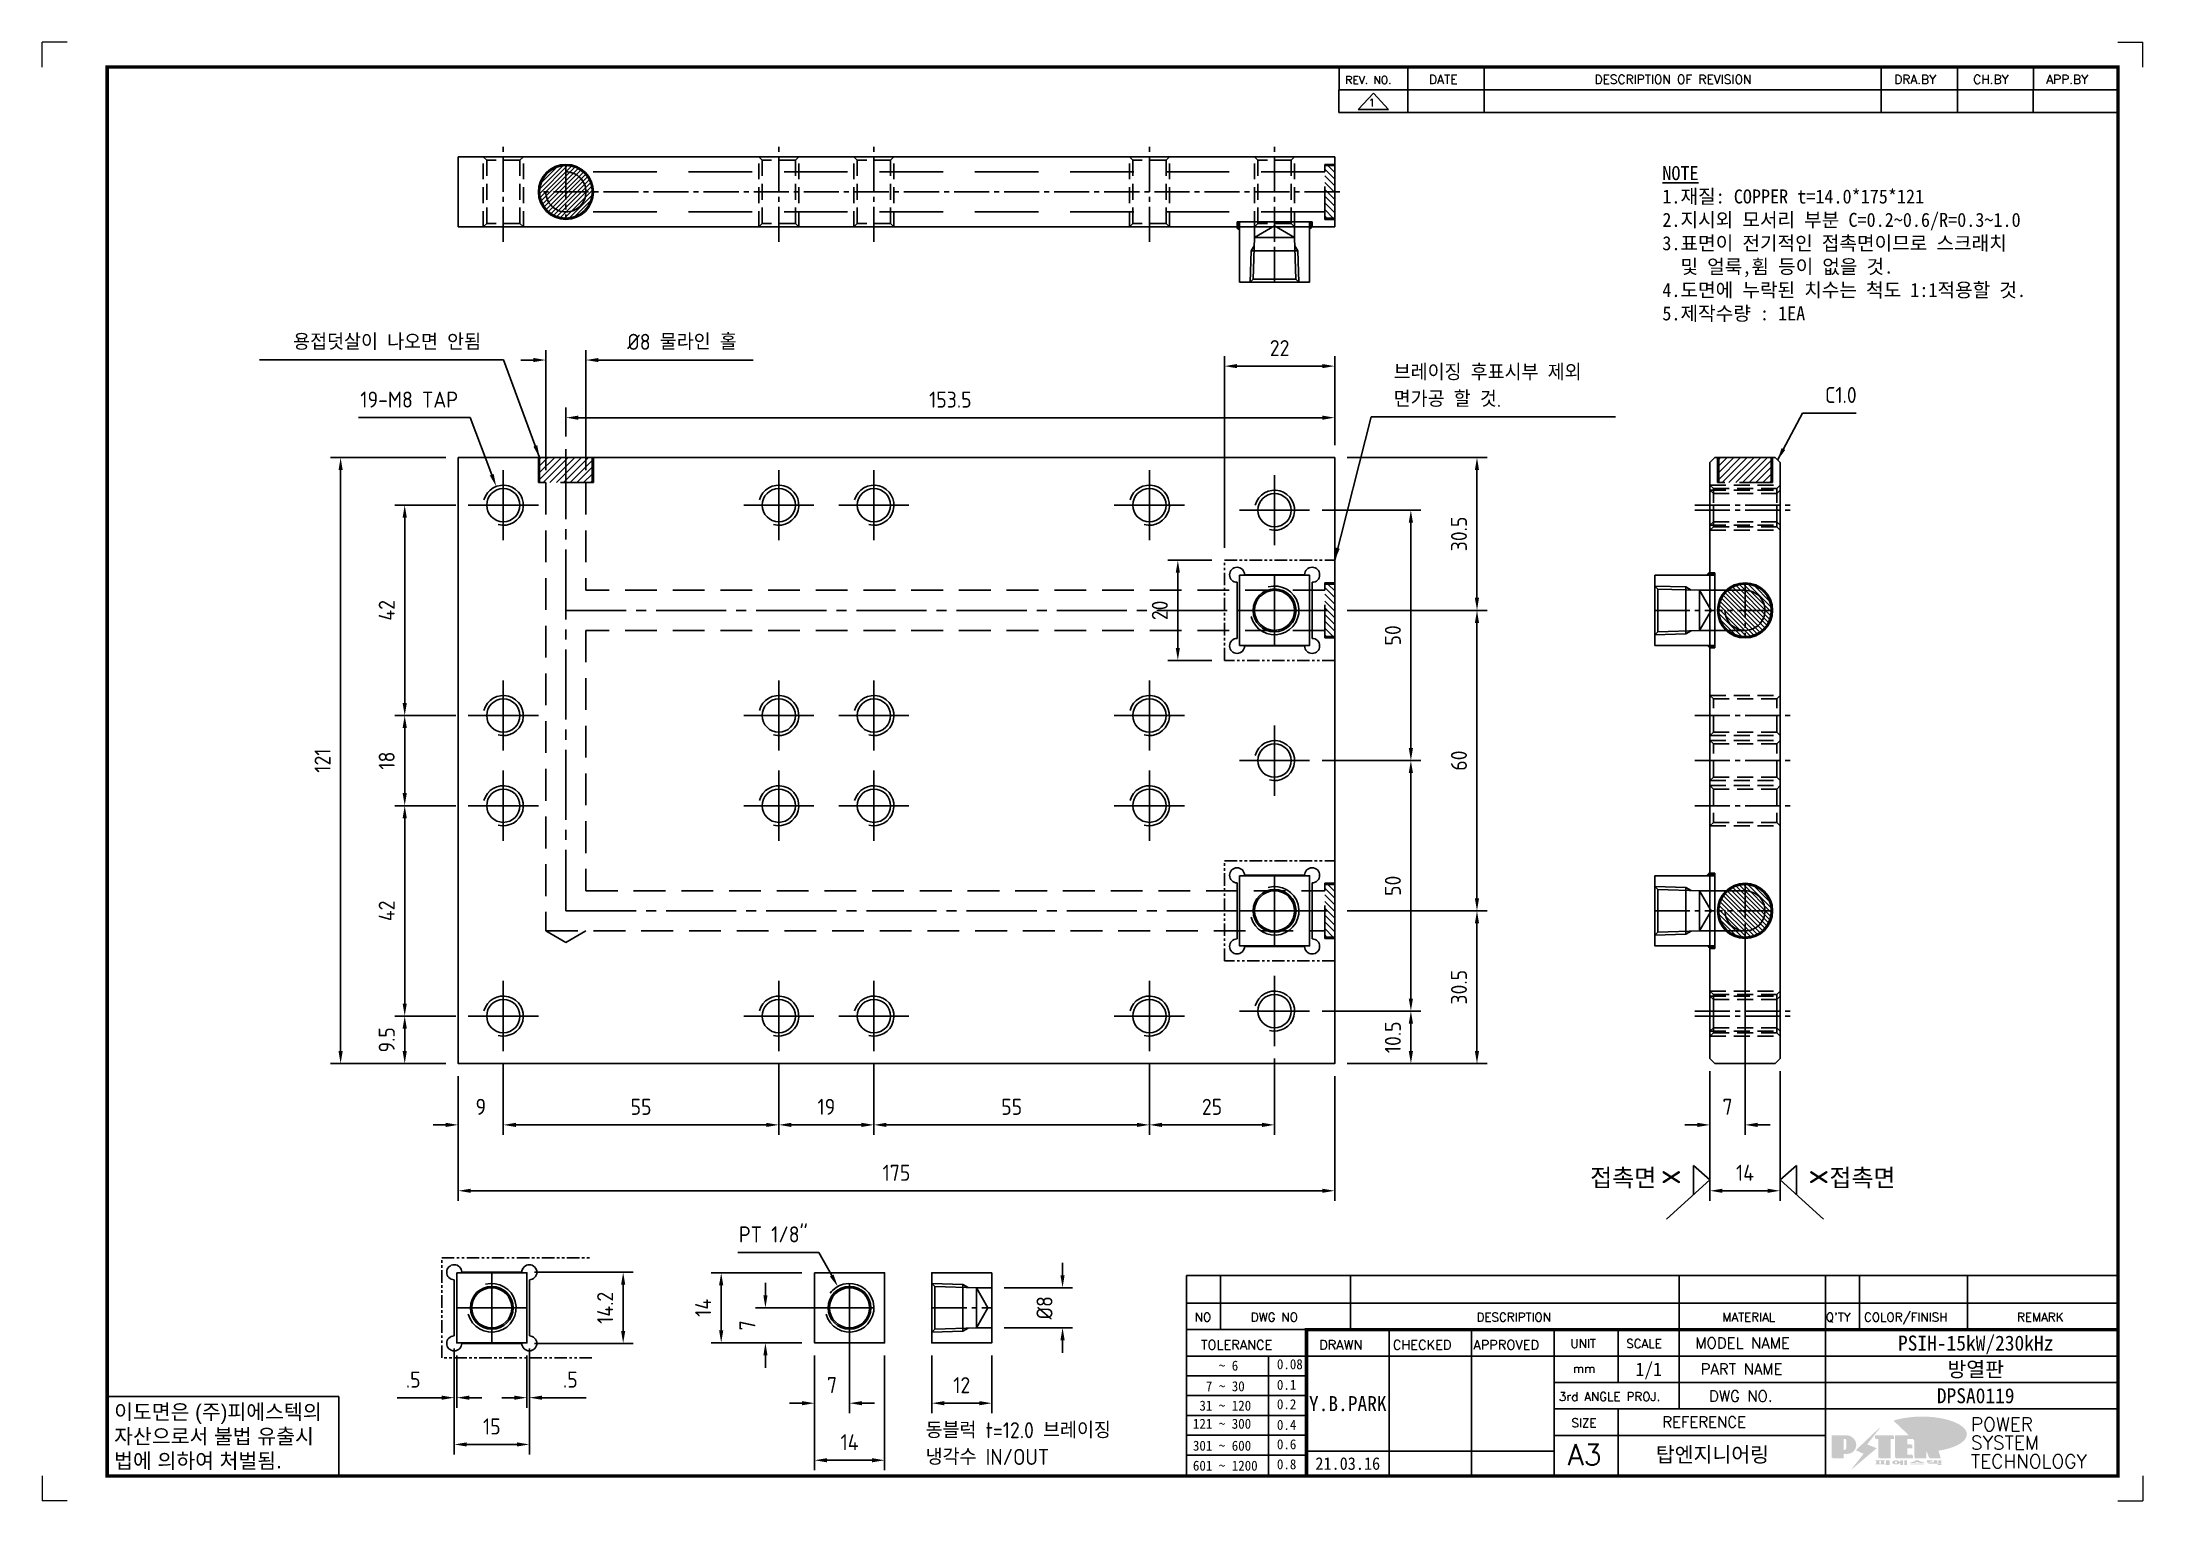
# Model space of a CAD drawing. Header units: millimetres. Extents: x -4251 to 2609, y -1673 to 4048.
# Drawn here: x -3794.2 to -3374.7, y -1277.8 to -986.5 of the extents above; entities that cross this region are included whole.
import ezdxf
from ezdxf.enums import TextEntityAlignment as Align

# ---------------------------------------------------------------- set-up
doc = ezdxf.new("R2010")
doc.units = ezdxf.units.MM
for name, pattern in [('CENTER', [50.8, 31.75, -6.35, 6.35, -6.35]), ('CENTER1', [10, 7, -1, 1, -1]), ('HIDDEN2', [4.7625, 3.175, -1.5875]), ('HIDDENX2', [19.05, 12.7, -6.35]), ('PHANTOMX2', [5, 2.5, -0.5, 0.5, -0.5, 0.5, -0.5])]:
    doc.linetypes.add(name, pattern=pattern)
for name, color, linetype in [('CENTER', 1, 'CENTER'), ('FORMAT-1', 7, 'Continuous'), ('line', 3, 'Continuous'), ('THIN', 3, 'Continuous')]:
    doc.layers.add(name, color=color, linetype=linetype)
doc.styles.add('h1', font='')
doc.styles.add('HAN', font='')
doc.styles.add('RC', font='simplex.shx')
doc.styles.add('ROMANT', font='simplex.shx')
doc.styles.add('RT', font='simplex.shx', dxfattribs={"oblique": 15})
doc.styles.get("Standard").update_dxf_attribs({"font": 'ISOCP.SHX', "bigfont": 'WHGTXT.SHX'})
doc.styles.get('h1').set_extended_font_data('New Gulim')
doc.styles.get('HAN').set_extended_font_data('GulimChe')
doc.dimstyles.new('PS-1', dxfattribs={"dimtxt": 3.2, "dimasz": 2.5, "dimexe": 2, "dimexo": 2.5, "dimgap": 2, "dimtad": 1, "dimtoh": 1, "dimrnd": 0.05, "dimzin": 12, "dimdsep": 46, "dimtxsty": 'Standard', "dimcen": 0, "dimclrt": 2, "dimazin": 3, "dimtfac": 1, "dimtofl": 0, "dimtmove": 0, "dimatfit": 3, "dimfxl": 0, "dimtolj": 1, "dimtzin": 0, "dimarcsym": 0})

msp = doc.modelspace()

# ---------------------------------------------------------------- texts
at = {"color": 2, "style": 'HAN'}
for p in [(-3485.0761, -1214.9869, 6026.422), (-3437.2969, -1214.9869, 6026.422)]:
    msp.add_text('접촉면', height=3.5, dxfattribs=at).set_placement(p)
at = {"color": 2, "text_generation_flag": 2}
msp.add_text('x', height=5, rotation=90, dxfattribs=at).set_placement((-3467.1417, -1211.5793, 0))
at = {"color": 2}
msp.add_text('x', height=5, rotation=270, dxfattribs=at).set_placement((-3441.1813, -1211.5793, 0))
at = {"color": 2, "insert": (-3470.67, -1011.2376, -0.0001), "char_height": 2.800095, "attachment_point": 1, "style": 'HAN'}
msp.add_mtext_dynamic_manual_height_columns('{\\LNOTE\\P}1.재질: COPPER t=14.0*175*121\\P2.지시외 모서리 부분 C=0.2~0.6/R=0.3~1.0\\P3.표면이 전기적인 접촉면이므로 스크래치\\P  및 얼룩,휨 등이 없을 것.\\P4.도면에 누락된 치수는 척도 1:1적용할 것.\\P{\\C1;5.제작수량 : 1EA}', width=794.617376, gutter_width=769.2954, heights=[449.7266], dxfattribs=at)
at = {"color": 1, "insert": (-3706.5352, -1047.9432, 0), "char_height": 3.2, "attachment_point": 9}
msp.add_mtext('용접덧살이 나오면 안됨', dxfattribs=at)
at = {"color": 2, "char_height": 3.2, "attachment_point": 7}
for s, insert in [('브레이징 후표시부 제외\\P면가공 할 것.', (-3524.3108, -1059.3312, 0)), ('C1.0', (-3438.1833, -1058.5405, 0)), ('동블럭 t=12.0 브레이징\\P냉각수 IN/OUT', (-3617.7726, -1270.5699))]:
    msp.add_mtext(s, dxfattribs=dict(at, insert=insert))

# ---------------------------------------------------------------- blocks, each defined once
blk = doc.blocks.new('A$C421973F8')
at = {"color": 1}
blk.add_lwpolyline([(-7, 7), (-7, -7), (7, -7), (7, 7)], close=True, dxfattribs=at)
blk.add_circle((0, 0), 4.28)
blk.add_circle((0, 0), 4, dxfattribs=at)
at = {"layer": 'CENTER'}
for p, q in [((0, -4.86), (0, 4.86)), ((4.86, 0), (-4.86, 0))]:
    blk.add_line(p, q, dxfattribs=at)
at = {"layer": 'THIN'}
blk.add_arc((0, 0), 4.86, 195, 105, dxfattribs=at)
blk = doc.blocks.new('A$C3721125D')
h = blk.add_hatch(color=256)
h.paths.add_polyline_path([(0, 7), (0, 7.5), (-1, 7.5), (-1, 7)])
h.paths.add_polyline_path([(-1, 7), (-1, 7.5, 0.414214), (-1.5, 7)])
h = blk.add_hatch(color=256)
h.paths.add_polyline_path([(0, -7), (0, -7.5), (-1, -7.5), (-1, -7)])
h.paths.add_polyline_path([(-1, -7), (-1, -7.5, -0.414214), (-1.5, -7)])
at = {"color": 2, "linetype": 'HIDDENX2'}
for p, q in [((-5.8, -4.67), (-5.8, 4.67)), ((-3.08, 4), (0, 4)), ((-3.08, -4), (-3.08, 4)), ((-3.08, -4), (0, -4))]:
    blk.add_line(p, q, dxfattribs=at)
at = {"color": 1, "linetype": 'CENTER1'}
blk.add_line((-12, 0, 0), (0, 0, 0), dxfattribs=at)
at = {"color": 1}
blk.add_lwpolyline([(0, 7), (0, -7), (-12, -7), (-12, 7)], close=True, dxfattribs=at)
at = {"color": 2, "linetype": 'HIDDENX2'}
for points in [[(-4.74, 4.06), (-5.8, 4.67), (-12, 4.86)], [(-12, -4.86), (-11.4, -4.26), (-11.4, 4.26), (-12, 4.86)], [(-11.4, -4.26), (-3.08, -4), (-0.77, 0), (-3.08, 4), (-11.4, 4.26)], [(-12, -4.86), (-5.8, -4.67), (-4.74, -4.06)]]:
    blk.add_lwpolyline(points, dxfattribs=at)
blk.add_arc((-1, 7), 0.5, 90, 180)
blk = doc.blocks.new('A$C6A5E3453')
at = {"color": 1, "linetype": 'CENTER1'}
blk.add_line((0, -12, 0), (0, 0, 0), dxfattribs=at)
at = {"color": 2, "linetype": 'HIDDENX2'}
for p, q in [((-4, -3.08), (-4, 0)), ((4, -3.08), (-4, -3.08)), ((4, -3.08), (4, 0)), ((4.67, -5.8), (-4.67, -5.8))]:
    blk.add_line(p, q, dxfattribs=at)
at = {"color": 1}
blk.add_lwpolyline([(-7, 0), (7, 0), (7, -12), (-7, -12)], close=True, dxfattribs=at)
at = {"color": 2, "linetype": 'HIDDENX2'}
for points in [[(4.26, -11.4), (4, -3.08), (0, -0.77), (-4, -3.08), (-4.26, -11.4)], [(-4.06, -4.74), (-4.67, -5.8), (-4.86, -12)], [(4.86, -12), (4.67, -5.8), (4.06, -4.74)], [(4.86, -12), (4.26, -11.4), (-4.26, -11.4), (-4.86, -12)]]:
    blk.add_lwpolyline(points, dxfattribs=at)
blk = doc.blocks.new('*D572')
at = {"color": 0, "linetype": 'ByBlock', "lineweight": -2}
for p, q in [((-3702.09, -1190.44), (-3702.09, -1204.67)), ((-3711.09, -1192.94), (-3711.09, -1204.67)), ((-3713.59, -1202.67), (-3716.09, -1202.67)), ((-3699.59, -1202.67), (-3697.09, -1202.67))]:
    blk.add_line(p, q, dxfattribs=at)
at = {"color": 0}
for points in [[(-3713.59, -1202.26), (-3713.59, -1203.09), (-3711.09, -1202.67)], [(-3699.59, -1202.26), (-3699.59, -1203.09), (-3702.09, -1202.67)]]:
    blk.add_solid(points, dxfattribs=at)
at = {"layer": 'DEFPOINTS', "color": 0}
for p in [(-3711.09, -1190.44, 0), (-3702.09, -1187.94, 0), (-3702.09, -1202.67)]:
    blk.add_point(p, dxfattribs=at)
at = {"color": 2, "insert": (-3706.59, -1199.07), "char_height": 3.2, "attachment_point": 5}
blk.add_mtext('\\A1;9', dxfattribs=at)
blk = doc.blocks.new('*D573')
at = {"color": 0, "linetype": 'ByBlock', "lineweight": -2}
for p, q in [((-3702.09, -1190.44), (-3702.09, -1204.67)), ((-3647.09, -1190.44), (-3647.09, -1204.67)), ((-3699.59, -1202.67), (-3649.59, -1202.67))]:
    blk.add_line(p, q, dxfattribs=at)
at = {"color": 0}
for points in [[(-3699.59, -1202.26), (-3699.59, -1203.09), (-3702.09, -1202.67)], [(-3649.59, -1202.26), (-3649.59, -1203.09), (-3647.09, -1202.67)]]:
    blk.add_solid(points, dxfattribs=at)
at = {"layer": 'DEFPOINTS', "color": 0}
for p in [(-3702.09, -1187.94, 0), (-3647.09, -1187.94, 0), (-3647.09, -1202.67)]:
    blk.add_point(p, dxfattribs=at)
at = {"color": 2, "insert": (-3674.59, -1199.07), "char_height": 3.2, "attachment_point": 5}
blk.add_mtext('\\A1;55', dxfattribs=at)
blk = doc.blocks.new('*D563')
at = {"color": 0, "linetype": 'ByBlock', "lineweight": -2}
for p, q in [((-3647.09, -1190.44), (-3647.09, -1204.67)), ((-3628.09, -1190.44), (-3628.09, -1204.67)), ((-3644.59, -1202.67), (-3630.59, -1202.67))]:
    blk.add_line(p, q, dxfattribs=at)
at = {"color": 0}
for points in [[(-3644.59, -1202.26), (-3644.59, -1203.09), (-3647.09, -1202.67)], [(-3630.59, -1202.26), (-3630.59, -1203.09), (-3628.09, -1202.67)]]:
    blk.add_solid(points, dxfattribs=at)
at = {"layer": 'DEFPOINTS', "color": 0}
for p in [(-3647.09, -1187.94, 0), (-3628.09, -1187.94, 0), (-3628.09, -1202.67)]:
    blk.add_point(p, dxfattribs=at)
at = {"color": 2, "insert": (-3637.59, -1199.07), "char_height": 3.2, "attachment_point": 5}
blk.add_mtext('\\A1;19', dxfattribs=at)
blk = doc.blocks.new('*D564')
at = {"color": 0, "linetype": 'ByBlock', "lineweight": -2}
for p, q in [((-3628.09, -1190.44), (-3628.09, -1204.67)), ((-3573.09, -1190.44), (-3573.09, -1204.67)), ((-3625.59, -1202.67), (-3575.59, -1202.67))]:
    blk.add_line(p, q, dxfattribs=at)
at = {"color": 0}
for points in [[(-3625.59, -1202.26), (-3625.59, -1203.09), (-3628.09, -1202.67)], [(-3575.59, -1202.26), (-3575.59, -1203.09), (-3573.09, -1202.67)]]:
    blk.add_solid(points, dxfattribs=at)
at = {"layer": 'DEFPOINTS', "color": 0}
for p in [(-3628.09, -1187.94, 0), (-3573.09, -1187.94, 0), (-3573.09, -1202.67)]:
    blk.add_point(p, dxfattribs=at)
at = {"color": 2, "insert": (-3600.59, -1199.07), "char_height": 3.2, "attachment_point": 5}
blk.add_mtext('\\A1;55', dxfattribs=at)
blk = doc.blocks.new('*D565')
at = {"color": 0, "linetype": 'ByBlock', "lineweight": -2}
for p, q in [((-3573.09, -1190.44), (-3573.09, -1204.67)), ((-3548.09, -1189.44), (-3548.09, -1204.67)), ((-3570.59, -1202.67), (-3550.59, -1202.67))]:
    blk.add_line(p, q, dxfattribs=at)
at = {"color": 0}
for points in [[(-3570.59, -1202.26), (-3570.59, -1203.09), (-3573.09, -1202.67)], [(-3550.59, -1202.26), (-3550.59, -1203.09), (-3548.09, -1202.67)]]:
    blk.add_solid(points, dxfattribs=at)
at = {"layer": 'DEFPOINTS', "color": 0}
for p in [(-3548.09, -1186.94, 0), (-3573.09, -1187.94, 0), (-3548.09, -1202.67)]:
    blk.add_point(p, dxfattribs=at)
at = {"color": 2, "insert": (-3560.59, -1199.07), "char_height": 3.2, "attachment_point": 5}
blk.add_mtext('\\A1;25', dxfattribs=at)
blk = doc.blocks.new('*D566')
at = {"color": 0, "linetype": 'ByBlock', "lineweight": -2}
for p, q in [((-3711.59, -1180.94), (-3723.78, -1180.94)), ((-3721.78, -1187.94), (-3721.78, -1183.44)), ((-3713.59, -1190.44), (-3723.78, -1190.44))]:
    blk.add_line(p, q, dxfattribs=at)
at = {"color": 0}
for points in [[(-3722.2, -1183.44), (-3721.36, -1183.44), (-3721.78, -1180.94)], [(-3722.2, -1187.94), (-3721.36, -1187.94), (-3721.78, -1190.44)]]:
    blk.add_solid(points, dxfattribs=at)
at = {"layer": 'DEFPOINTS', "color": 0}
for p in [(-3721.78, -1180.94), (-3709.09, -1180.94, 0), (-3711.09, -1190.44, 0)]:
    blk.add_point(p, dxfattribs=at)
at = {"color": 2, "insert": (-3725.38, -1185.69), "char_height": 3.2, "attachment_point": 5, "rotation": 90}
blk.add_mtext('\\A1;9.5', dxfattribs=at)
blk = doc.blocks.new('*D567')
at = {"color": 0, "linetype": 'ByBlock', "lineweight": -2}
for p, q in [((-3711.59, -1138.94), (-3723.78, -1138.94)), ((-3721.78, -1178.44), (-3721.78, -1141.44)), ((-3711.59, -1180.94), (-3723.78, -1180.94))]:
    blk.add_line(p, q, dxfattribs=at)
at = {"color": 0}
for points in [[(-3722.2, -1141.44), (-3721.36, -1141.44), (-3721.78, -1138.94)], [(-3722.2, -1178.44), (-3721.36, -1178.44), (-3721.78, -1180.94)]]:
    blk.add_solid(points, dxfattribs=at)
at = {"layer": 'DEFPOINTS', "color": 0}
for p in [(-3721.78, -1138.94), (-3709.09, -1138.94, 0), (-3709.09, -1180.94, 0)]:
    blk.add_point(p, dxfattribs=at)
at = {"color": 2, "insert": (-3725.38, -1159.94), "char_height": 3.2, "attachment_point": 5, "rotation": 90}
blk.add_mtext('\\A1;42', dxfattribs=at)
blk = doc.blocks.new('*D568')
at = {"color": 0, "linetype": 'ByBlock', "lineweight": -2}
for p, q in [((-3711.59, -1120.94), (-3723.78, -1120.94)), ((-3721.78, -1136.44), (-3721.78, -1123.44)), ((-3711.59, -1138.94), (-3723.78, -1138.94))]:
    blk.add_line(p, q, dxfattribs=at)
at = {"color": 0}
for points in [[(-3722.2, -1123.44), (-3721.36, -1123.44), (-3721.78, -1120.94)], [(-3722.2, -1136.44), (-3721.36, -1136.44), (-3721.78, -1138.94)]]:
    blk.add_solid(points, dxfattribs=at)
at = {"layer": 'DEFPOINTS', "color": 0}
for p in [(-3721.78, -1120.94), (-3709.09, -1120.94, 0), (-3709.09, -1138.94, 0)]:
    blk.add_point(p, dxfattribs=at)
at = {"color": 2, "insert": (-3725.38, -1129.94), "char_height": 3.2, "attachment_point": 5, "rotation": 90}
blk.add_mtext('\\A1;18', dxfattribs=at)
blk = doc.blocks.new('*D569')
at = {"color": 0, "linetype": 'ByBlock', "lineweight": -2}
for p, q in [((-3711.59, -1078.94), (-3723.78, -1078.94)), ((-3721.78, -1118.44), (-3721.78, -1081.44)), ((-3711.59, -1120.94), (-3723.78, -1120.94))]:
    blk.add_line(p, q, dxfattribs=at)
at = {"color": 0}
for points in [[(-3722.2, -1081.44), (-3721.36, -1081.44), (-3721.78, -1078.94)], [(-3722.2, -1118.44), (-3721.36, -1118.44), (-3721.78, -1120.94)]]:
    blk.add_solid(points, dxfattribs=at)
at = {"layer": 'DEFPOINTS', "color": 0}
for p in [(-3721.78, -1078.94), (-3709.09, -1078.94, 0), (-3709.09, -1120.94, 0)]:
    blk.add_point(p, dxfattribs=at)
at = {"color": 2, "insert": (-3725.38, -1099.94), "char_height": 3.2, "attachment_point": 5, "rotation": 90}
blk.add_mtext('\\A1;42', dxfattribs=at)
blk = doc.blocks.new('*D570')
at = {"color": 0, "linetype": 'ByBlock', "lineweight": -2}
for p, q in [((-3711.09, -1192.94), (-3711.09, -1217.83)), ((-3536.09, -1192.94), (-3536.09, -1217.83)), ((-3538.59, -1215.83), (-3708.59, -1215.83))]:
    blk.add_line(p, q, dxfattribs=at)
at = {"color": 0}
for points in [[(-3708.59, -1215.42), (-3708.59, -1216.25), (-3711.09, -1215.83)], [(-3538.59, -1215.42), (-3538.59, -1216.25), (-3536.09, -1215.83)]]:
    blk.add_solid(points, dxfattribs=at)
at = {"layer": 'DEFPOINTS', "color": 0}
for p in [(-3711.09, -1190.44, 0), (-3536.09, -1190.44, 0), (-3711.09, -1215.83)]:
    blk.add_point(p, dxfattribs=at)
at = {"color": 2, "insert": (-3623.59, -1212.23), "char_height": 3.2, "attachment_point": 5}
blk.add_mtext('\\A1;175', dxfattribs=at)
blk = doc.blocks.new('*D571')
at = {"color": 0, "linetype": 'ByBlock', "lineweight": -2}
for p, q in [((-3713.59, -1069.44), (-3736.58, -1069.44)), ((-3734.58, -1187.94), (-3734.58, -1071.94)), ((-3713.59, -1190.44), (-3736.58, -1190.44))]:
    blk.add_line(p, q, dxfattribs=at)
at = {"color": 0}
for points in [[(-3735, -1071.94), (-3734.16, -1071.94), (-3734.58, -1069.44)], [(-3735, -1187.94), (-3734.16, -1187.94), (-3734.58, -1190.44)]]:
    blk.add_solid(points, dxfattribs=at)
at = {"layer": 'DEFPOINTS', "color": 0}
for p in [(-3734.58, -1069.44), (-3711.09, -1069.44, 0), (-3711.09, -1190.44, 0)]:
    blk.add_point(p, dxfattribs=at)
at = {"color": 2, "insert": (-3738.18, -1129.94), "char_height": 3.2, "attachment_point": 5, "rotation": 90}
blk.add_mtext('\\A1;121', dxfattribs=at)
blk = doc.blocks.new('*D575')
at = {"color": 0, "linetype": 'ByBlock', "lineweight": -2}
for p, q in [((-3538.59, -1179.94), (-3518.88, -1179.94)), ((-3520.88, -1187.94), (-3520.88, -1182.44)), ((-3533.59, -1190.44), (-3518.88, -1190.44))]:
    blk.add_line(p, q, dxfattribs=at)
at = {"color": 0}
for points in [[(-3521.3, -1182.44), (-3520.46, -1182.44), (-3520.88, -1179.94)], [(-3521.3, -1187.94), (-3520.46, -1187.94), (-3520.88, -1190.44)]]:
    blk.add_solid(points, dxfattribs=at)
at = {"layer": 'DEFPOINTS', "color": 0}
for p in [(-3541.09, -1179.94, 0), (-3520.88, -1179.94), (-3536.09, -1190.44, 0)]:
    blk.add_point(p, dxfattribs=at)
at = {"color": 2, "insert": (-3524.48, -1185.19), "char_height": 3.2, "attachment_point": 5, "rotation": 90}
blk.add_mtext('\\A1;10.5', dxfattribs=at)
blk = doc.blocks.new('*D576')
at = {"color": 0, "linetype": 'ByBlock', "lineweight": -2}
for p, q in [((-3538.59, -1129.94), (-3518.88, -1129.94)), ((-3520.88, -1177.44), (-3520.88, -1132.44)), ((-3538.59, -1179.94), (-3518.88, -1179.94))]:
    blk.add_line(p, q, dxfattribs=at)
at = {"color": 0}
for points in [[(-3521.3, -1132.44), (-3520.46, -1132.44), (-3520.88, -1129.94)], [(-3521.3, -1177.44), (-3520.46, -1177.44), (-3520.88, -1179.94)]]:
    blk.add_solid(points, dxfattribs=at)
at = {"layer": 'DEFPOINTS', "color": 0}
for p in [(-3541.09, -1129.94, 0), (-3520.88, -1129.94), (-3541.09, -1179.94, 0)]:
    blk.add_point(p, dxfattribs=at)
at = {"color": 2, "insert": (-3524.48, -1154.94), "char_height": 3.2, "attachment_point": 5, "rotation": 90}
blk.add_mtext('\\A1;50', dxfattribs=at)
blk = doc.blocks.new('*D577')
at = {"color": 0, "linetype": 'ByBlock', "lineweight": -2}
for p, q in [((-3538.59, -1079.94), (-3518.88, -1079.94)), ((-3520.88, -1127.44), (-3520.88, -1082.44)), ((-3538.59, -1129.94), (-3518.88, -1129.94))]:
    blk.add_line(p, q, dxfattribs=at)
at = {"color": 0}
for points in [[(-3521.3, -1082.44), (-3520.46, -1082.44), (-3520.88, -1079.94)], [(-3521.3, -1127.44), (-3520.46, -1127.44), (-3520.88, -1129.94)]]:
    blk.add_solid(points, dxfattribs=at)
at = {"layer": 'DEFPOINTS', "color": 0}
for p in [(-3541.09, -1079.94, 0), (-3520.88, -1079.94), (-3541.09, -1129.94, 0)]:
    blk.add_point(p, dxfattribs=at)
at = {"color": 2, "insert": (-3524.48, -1104.94), "char_height": 3.2, "attachment_point": 5, "rotation": 90}
blk.add_mtext('\\A1;50', dxfattribs=at)
blk = doc.blocks.new('*D578')
at = {"color": 0, "linetype": 'ByBlock', "lineweight": -2}
for p, q in [((-3533.59, -1159.94), (-3505.68, -1159.94)), ((-3507.68, -1187.94), (-3507.68, -1162.44)), ((-3533.59, -1190.44), (-3505.68, -1190.44))]:
    blk.add_line(p, q, dxfattribs=at)
at = {"color": 0}
for points in [[(-3508.1, -1162.44), (-3507.27, -1162.44), (-3507.68, -1159.94)], [(-3508.1, -1187.94), (-3507.27, -1187.94), (-3507.68, -1190.44)]]:
    blk.add_solid(points, dxfattribs=at)
at = {"layer": 'DEFPOINTS', "color": 0}
for p in [(-3536.09, -1159.94, 0), (-3507.68, -1159.94), (-3536.09, -1190.44, 0)]:
    blk.add_point(p, dxfattribs=at)
at = {"color": 2, "insert": (-3511.28, -1175.19), "char_height": 3.2, "attachment_point": 5, "rotation": 90}
blk.add_mtext('\\A1;30.5', dxfattribs=at)
blk = doc.blocks.new('*D579')
at = {"color": 0, "linetype": 'ByBlock', "lineweight": -2}
for p, q in [((-3533.59, -1099.94), (-3505.68, -1099.94)), ((-3507.68, -1157.44), (-3507.68, -1102.44)), ((-3533.59, -1159.94), (-3505.68, -1159.94))]:
    blk.add_line(p, q, dxfattribs=at)
at = {"color": 0}
for points in [[(-3508.1, -1102.44), (-3507.27, -1102.44), (-3507.68, -1099.94)], [(-3508.1, -1157.44), (-3507.27, -1157.44), (-3507.68, -1159.94)]]:
    blk.add_solid(points, dxfattribs=at)
at = {"layer": 'DEFPOINTS', "color": 0}
for p in [(-3536.09, -1099.94, 0), (-3507.68, -1099.94), (-3536.09, -1159.94, 0)]:
    blk.add_point(p, dxfattribs=at)
at = {"color": 2, "insert": (-3511.28, -1129.94), "char_height": 3.2, "attachment_point": 5, "rotation": 90}
blk.add_mtext('\\A1;60', dxfattribs=at)
blk = doc.blocks.new('*D574')
at = {"color": 0, "linetype": 'ByBlock', "lineweight": -2}
for p, q in [((-3533.59, -1069.44), (-3505.68, -1069.44)), ((-3507.68, -1097.44), (-3507.68, -1071.94)), ((-3533.59, -1099.94), (-3505.68, -1099.94))]:
    blk.add_line(p, q, dxfattribs=at)
at = {"color": 0}
for points in [[(-3508.1, -1071.94), (-3507.27, -1071.94), (-3507.68, -1069.44)], [(-3508.1, -1097.44), (-3507.27, -1097.44), (-3507.68, -1099.94)]]:
    blk.add_solid(points, dxfattribs=at)
at = {"layer": 'DEFPOINTS', "color": 0}
for p in [(-3536.09, -1069.44, 0), (-3507.68, -1069.44), (-3536.09, -1099.94, 0)]:
    blk.add_point(p, dxfattribs=at)
at = {"color": 2, "insert": (-3511.28, -1084.69), "char_height": 3.2, "attachment_point": 5, "rotation": 90}
blk.add_mtext('\\A1;30.5', dxfattribs=at)
blk = doc.blocks.new('*D580')
at = {"color": 0, "linetype": 'ByBlock', "lineweight": -2}
for p, q in [((-3558.09, -1087.44), (-3558.09, -1049.18)), ((-3555.59, -1051.18), (-3538.59, -1051.18)), ((-3536.09, -1066.94), (-3536.09, -1049.18))]:
    blk.add_line(p, q, dxfattribs=at)
at = {"color": 0}
for points in [[(-3555.59, -1050.76), (-3555.59, -1051.59), (-3558.09, -1051.18)], [(-3538.59, -1050.76), (-3538.59, -1051.59), (-3536.09, -1051.18)]]:
    blk.add_solid(points, dxfattribs=at)
at = {"layer": 'DEFPOINTS', "color": 0}
for p in [(-3536.09, -1051.18), (-3536.09, -1069.44), (-3558.09, -1089.94, 0)]:
    blk.add_point(p, dxfattribs=at)
at = {"color": 2, "insert": (-3547.09, -1047.58), "char_height": 3.2, "attachment_point": 5}
blk.add_mtext('\\A1;22', dxfattribs=at)
blk = doc.blocks.new('*D581')
at = {"color": 0, "linetype": 'ByBlock', "lineweight": -2}
for p, q in [((-3560.59, -1089.94), (-3569.41, -1089.94)), ((-3567.41, -1092.44), (-3567.41, -1107.44)), ((-3560.59, -1109.94), (-3569.41, -1109.94))]:
    blk.add_line(p, q, dxfattribs=at)
at = {"color": 0}
for points in [[(-3567.83, -1092.44), (-3567, -1092.44), (-3567.41, -1089.94)], [(-3567.83, -1107.44), (-3567, -1107.44), (-3567.41, -1109.94)]]:
    blk.add_solid(points, dxfattribs=at)
at = {"layer": 'DEFPOINTS', "color": 0}
for p in [(-3558.09, -1089.94, 0), (-3567.41, -1109.94), (-3558.09, -1109.94, 0)]:
    blk.add_point(p, dxfattribs=at)
at = {"color": 2, "insert": (-3571.01, -1099.94), "char_height": 3.2, "attachment_point": 5, "rotation": 90}
blk.add_mtext('\\A1;20', dxfattribs=at)
blk = doc.blocks.new('*D582')
at = {"color": 0, "linetype": 'ByBlock', "lineweight": -2}
for p, q in [((-3689.59, -1065.26), (-3689.59, -1059.47)), ((-3536.09, -1066.94), (-3536.09, -1059.47)), ((-3538.59, -1061.47), (-3687.09, -1061.47))]:
    blk.add_line(p, q, dxfattribs=at)
at = {"color": 0}
for points in [[(-3687.09, -1061.05), (-3687.09, -1061.89), (-3689.59, -1061.47)], [(-3538.59, -1061.05), (-3538.59, -1061.89), (-3536.09, -1061.47)]]:
    blk.add_solid(points, dxfattribs=at)
at = {"layer": 'DEFPOINTS', "color": 0}
for p in [(-3689.59, -1061.47), (-3689.59, -1067.76, 0), (-3536.09, -1069.44, 0)]:
    blk.add_point(p, dxfattribs=at)
at = {"color": 2, "insert": (-3612.84, -1057.87), "char_height": 3.2, "attachment_point": 5}
blk.add_mtext('\\A1;153.5', dxfattribs=at)
blk = doc.blocks.new('*D583')
at = {"color": 0, "linetype": 'ByBlock', "lineweight": -2}
for p, q in [((-3731.04, -1061.46), (-3708.72, -1061.46)), ((-3708.72, -1061.46), (-3704.4, -1072.86))]:
    blk.add_line(p, q, dxfattribs=at)
at = {"color": 0}
blk.add_solid([(-3704.01, -1072.72), (-3704.79, -1073.01), (-3703.51, -1075.2)], dxfattribs=at)
at = {"layer": 'DEFPOINTS', "color": 0}
for p in [(-3703.51, -1075.2, 0), (-3700.67, -1082.68, 0)]:
    blk.add_point(p, dxfattribs=at)
at = {"color": 2, "insert": (-3720.88, -1057.86), "char_height": 3.2, "attachment_point": 5}
blk.add_mtext('\\A1;19-M8 TAP', dxfattribs=at)
blk = doc.blocks.new('*D584')
at = {"color": 0, "linetype": 'ByBlock', "lineweight": -2}
for p, q in [((-3454.16, -1162.44), (-3454.16, -1204.67)), ((-3461.16, -1191.94), (-3461.16, -1204.67)), ((-3463.66, -1202.67), (-3466.16, -1202.67)), ((-3451.66, -1202.67), (-3449.16, -1202.67))]:
    blk.add_line(p, q, dxfattribs=at)
at = {"color": 0}
for points in [[(-3463.66, -1202.26), (-3463.66, -1203.09), (-3461.16, -1202.67)], [(-3451.66, -1202.26), (-3451.66, -1203.09), (-3454.16, -1202.67)]]:
    blk.add_solid(points, dxfattribs=at)
at = {"layer": 'DEFPOINTS', "color": 0}
for p in [(-3454.16, -1159.94, 0), (-3461.16, -1189.44, 0), (-3454.16, -1202.67)]:
    blk.add_point(p, dxfattribs=at)
at = {"color": 2, "insert": (-3457.66, -1199.07), "char_height": 3.2, "attachment_point": 5}
blk.add_mtext('\\A1;7', dxfattribs=at)
blk = doc.blocks.new('*D585')
at = {"color": 0, "linetype": 'ByBlock', "lineweight": -2}
for p, q in [((-3461.16, -1191.94), (-3461.16, -1217.83)), ((-3447.16, -1191.94), (-3447.16, -1217.83)), ((-3458.66, -1215.83), (-3449.66, -1215.83))]:
    blk.add_line(p, q, dxfattribs=at)
at = {"color": 0}
for points in [[(-3458.66, -1215.42), (-3458.66, -1216.25), (-3461.16, -1215.83)], [(-3449.66, -1215.42), (-3449.66, -1216.25), (-3447.16, -1215.83)]]:
    blk.add_solid(points, dxfattribs=at)
at = {"layer": 'DEFPOINTS', "color": 0}
for p in [(-3461.16, -1189.44, 0), (-3447.16, -1189.44, 0), (-3447.16, -1215.83)]:
    blk.add_point(p, dxfattribs=at)
at = {"color": 2, "insert": (-3454.16, -1212.23), "char_height": 3.2, "attachment_point": 5}
blk.add_mtext('\\A1;14', dxfattribs=at)
blk = doc.blocks.new('*D587')
at = {"color": 0, "linetype": 'ByBlock', "lineweight": -2}
for p, q in [((-3632.96, -1241.7), (-3632.96, -1260.24)), ((-3639.96, -1248.7), (-3639.96, -1260.24)), ((-3642.46, -1258.24), (-3644.96, -1258.24)), ((-3630.46, -1258.24), (-3627.96, -1258.24))]:
    blk.add_line(p, q, dxfattribs=at)
at = {"color": 0}
for points in [[(-3642.46, -1257.83), (-3642.46, -1258.66), (-3639.96, -1258.24)], [(-3630.46, -1257.83), (-3630.46, -1258.66), (-3632.96, -1258.24)]]:
    blk.add_solid(points, dxfattribs=at)
at = {"layer": 'DEFPOINTS', "color": 0}
for p in [(-3632.96, -1239.2, 0), (-3639.96, -1246.2, 0), (-3632.96, -1258.24)]:
    blk.add_point(p, dxfattribs=at)
at = {"color": 2, "insert": (-3636.46, -1254.64), "char_height": 3.2, "attachment_point": 5}
blk.add_mtext('\\A1;7', dxfattribs=at)
blk = doc.blocks.new('*D588')
at = {"color": 0, "linetype": 'ByBlock', "lineweight": -2}
for p, q in [((-3639.96, -1248.7), (-3639.96, -1271.63)), ((-3625.96, -1248.7), (-3625.96, -1271.63)), ((-3628.46, -1269.63), (-3637.46, -1269.63))]:
    blk.add_line(p, q, dxfattribs=at)
at = {"color": 0}
for points in [[(-3637.46, -1269.22), (-3637.46, -1270.05), (-3639.96, -1269.63)], [(-3628.46, -1269.22), (-3628.46, -1270.05), (-3625.96, -1269.63)]]:
    blk.add_solid(points, dxfattribs=at)
at = {"layer": 'DEFPOINTS', "color": 0}
for p in [(-3639.96, -1246.2, 0), (-3625.96, -1246.2, 0), (-3639.96, -1269.63)]:
    blk.add_point(p, dxfattribs=at)
at = {"color": 2, "insert": (-3632.96, -1266.03), "char_height": 3.2, "attachment_point": 5}
blk.add_mtext('\\A1;14', dxfattribs=at)
blk = doc.blocks.new('*D586')
at = {"color": 0, "linetype": 'ByBlock', "lineweight": -2}
for p, q in [((-3649.76, -1236.7), (-3649.76, -1234.2)), ((-3635.46, -1239.2), (-3651.76, -1239.2)), ((-3642.46, -1246.2), (-3651.76, -1246.2)), ((-3649.76, -1248.7), (-3649.76, -1251.2))]:
    blk.add_line(p, q, dxfattribs=at)
at = {"color": 0}
for points in [[(-3650.17, -1236.7), (-3649.34, -1236.7), (-3649.76, -1239.2)], [(-3650.17, -1248.7), (-3649.34, -1248.7), (-3649.76, -1246.2)]]:
    blk.add_solid(points, dxfattribs=at)
at = {"layer": 'DEFPOINTS', "color": 0}
for p in [(-3649.76, -1239.2), (-3632.96, -1239.2, 0), (-3639.96, -1246.2, 0)]:
    blk.add_point(p, dxfattribs=at)
at = {"color": 2, "insert": (-3653.36, -1242.7), "char_height": 3.2, "attachment_point": 5, "rotation": 90}
blk.add_mtext('\\A1;7', dxfattribs=at)
blk = doc.blocks.new('*D589')
at = {"color": 0, "linetype": 'ByBlock', "lineweight": -2}
for p, q in [((-3642.46, -1232.2), (-3660.59, -1232.2)), ((-3658.59, -1243.7), (-3658.59, -1234.7)), ((-3642.46, -1246.2), (-3660.59, -1246.2))]:
    blk.add_line(p, q, dxfattribs=at)
at = {"color": 0}
for points in [[(-3659.01, -1234.7), (-3658.18, -1234.7), (-3658.59, -1232.2)], [(-3659.01, -1243.7), (-3658.18, -1243.7), (-3658.59, -1246.2)]]:
    blk.add_solid(points, dxfattribs=at)
at = {"layer": 'DEFPOINTS', "color": 0}
for p in [(-3658.59, -1232.2), (-3639.96, -1232.2, 0), (-3639.96, -1246.2, 0)]:
    blk.add_point(p, dxfattribs=at)
at = {"color": 2, "insert": (-3662.19, -1239.2), "char_height": 3.2, "attachment_point": 5, "rotation": 90}
blk.add_mtext('\\A1;14', dxfattribs=at)
blk = doc.blocks.new('*D590')
at = {"color": 0, "linetype": 'ByBlock', "lineweight": -2}
for p, q in [((-3655.3, -1228.14), (-3639.07, -1228.14)), ((-3639.07, -1228.14), (-3636.52, -1232.75))]:
    blk.add_line(p, q, dxfattribs=at)
blk.add_arc((-3632.96, -1239.2), 4.86, 105, 142.4959, dxfattribs=at)
at = {"color": 0}
blk.add_solid([(-3636.16, -1232.55), (-3636.89, -1232.95), (-3635.31, -1234.94)], dxfattribs=at)
at = {"layer": 'DEFPOINTS', "color": 0}
for p in [(-3635.31, -1234.94, 0), (-3630.61, -1243.45, 0)]:
    blk.add_point(p, dxfattribs=at)
at = {"color": 2, "insert": (-3648.18, -1224.54), "char_height": 3.2, "attachment_point": 5}
blk.add_mtext('\\A1;PT {\\H1x;1/8}"', dxfattribs=at)
blk = doc.blocks.new('*D591')
at = {"color": 0, "linetype": 'ByBlock', "lineweight": -2}
for p, q in [((-3590.43, -1232.69), (-3590.43, -1230.19)), ((-3602.06, -1235.19), (-3588.43, -1235.19)), ((-3602.06, -1243.19), (-3588.43, -1243.19)), ((-3590.43, -1245.69), (-3590.43, -1248.19))]:
    blk.add_line(p, q, dxfattribs=at)
at = {"color": 0}
for points in [[(-3590.85, -1232.69), (-3590.01, -1232.69), (-3590.43, -1235.19)], [(-3590.85, -1245.69), (-3590.01, -1245.69), (-3590.43, -1243.19)]]:
    blk.add_solid(points, dxfattribs=at)
at = {"layer": 'DEFPOINTS', "color": 0}
for p in [(-3604.56, -1235.19, 0), (-3590.43, -1235.19), (-3604.56, -1243.19, 0)]:
    blk.add_point(p, dxfattribs=at)
at = {"color": 2, "insert": (-3594.03, -1239.19), "char_height": 3.2, "attachment_point": 5, "rotation": 90}
blk.add_mtext('\\A1;%%C8', dxfattribs=at)
blk = doc.blocks.new('*D592')
at = {"color": 0, "linetype": 'ByBlock', "lineweight": -2}
for p, q in [((-3616.56, -1248.69), (-3616.56, -1260.24)), ((-3604.56, -1248.69), (-3604.56, -1260.24)), ((-3607.06, -1258.24), (-3614.06, -1258.24))]:
    blk.add_line(p, q, dxfattribs=at)
at = {"color": 0}
for points in [[(-3614.06, -1257.83), (-3614.06, -1258.66), (-3616.56, -1258.24)], [(-3607.06, -1257.83), (-3607.06, -1258.66), (-3604.56, -1258.24)]]:
    blk.add_solid(points, dxfattribs=at)
at = {"layer": 'DEFPOINTS', "color": 0}
for p in [(-3616.56, -1246.19, 0), (-3604.56, -1246.19, 0), (-3616.56, -1258.24)]:
    blk.add_point(p, dxfattribs=at)
at = {"color": 2, "insert": (-3610.56, -1254.64), "char_height": 3.2, "attachment_point": 5}
blk.add_mtext('\\A1;12', dxfattribs=at)
blk = doc.blocks.new('*D593')
at = {"color": 0, "linetype": 'ByBlock', "lineweight": -2}
for p, q in [((-3711.89, -1247.3), (-3711.89, -1268.48)), ((-3696.89, -1247.3), (-3696.89, -1268.48)), ((-3709.39, -1266.48), (-3699.39, -1266.48))]:
    blk.add_line(p, q, dxfattribs=at)
at = {"color": 0}
for points in [[(-3709.39, -1266.06), (-3709.39, -1266.89), (-3711.89, -1266.48)], [(-3699.39, -1266.06), (-3699.39, -1266.89), (-3696.89, -1266.48)]]:
    blk.add_solid(points, dxfattribs=at)
at = {"layer": 'DEFPOINTS', "color": 0}
for p in [(-3711.89, -1244.8, 0), (-3696.89, -1244.8, 0), (-3696.89, -1266.48)]:
    blk.add_point(p, dxfattribs=at)
at = {"color": 2, "insert": (-3704.39, -1262.88), "char_height": 3.2, "attachment_point": 5}
blk.add_mtext('\\A1;15', dxfattribs=at)
blk = doc.blocks.new('*D594')
at = {"color": 0, "linetype": 'ByBlock', "lineweight": -2}
for p, q in [((-3695.89, -1232.1), (-3676.16, -1232.1)), ((-3678.16, -1243.8), (-3678.16, -1234.6)), ((-3695.89, -1246.3), (-3676.16, -1246.3))]:
    blk.add_line(p, q, dxfattribs=at)
at = {"color": 0}
for points in [[(-3678.58, -1234.6), (-3677.75, -1234.6), (-3678.16, -1232.1)], [(-3678.58, -1243.8), (-3677.75, -1243.8), (-3678.16, -1246.3)]]:
    blk.add_solid(points, dxfattribs=at)
at = {"layer": 'DEFPOINTS', "color": 0}
for p in [(-3698.39, -1232.1, 0), (-3678.16, -1232.1), (-3698.39, -1246.3, 0)]:
    blk.add_point(p, dxfattribs=at)
at = {"color": 2, "insert": (-3681.76, -1239.2), "char_height": 3.2, "attachment_point": 5, "rotation": 90}
blk.add_mtext('\\A1;14.2', dxfattribs=at)
blk = doc.blocks.new('*D595')
at = {"color": 0, "linetype": 'ByBlock', "lineweight": -2}
for p, q in [((-3697.39, -1248.7), (-3697.39, -1259.14)), ((-3696.89, -1247.3), (-3696.89, -1259.14)), ((-3699.89, -1257.14), (-3702.39, -1257.14)), ((-3694.39, -1257.14), (-3685.52, -1257.14))]:
    blk.add_line(p, q, dxfattribs=at)
at = {"color": 0}
for points in [[(-3699.89, -1256.73), (-3699.89, -1257.56), (-3697.39, -1257.14)], [(-3694.39, -1256.73), (-3694.39, -1257.56), (-3696.89, -1257.14)]]:
    blk.add_solid(points, dxfattribs=at)
at = {"layer": 'DEFPOINTS', "color": 0}
for p in [(-3696.89, -1244.8, 0), (-3697.39, -1246.2, 0), (-3696.89, -1257.14)]:
    blk.add_point(p, dxfattribs=at)
at = {"color": 2, "insert": (-3688.71, -1253.54), "char_height": 3.2, "attachment_point": 5}
blk.add_mtext('\\A1;.5', dxfattribs=at)
blk = doc.blocks.new('*D596')
at = {"color": 0, "linetype": 'ByBlock', "lineweight": -2}
for p, q in [((-3711.89, -1247.3), (-3711.89, -1259.14)), ((-3711.39, -1248.7), (-3711.39, -1259.14)), ((-3714.39, -1257.14), (-3723.27, -1257.14)), ((-3708.89, -1257.14), (-3706.39, -1257.14))]:
    blk.add_line(p, q, dxfattribs=at)
at = {"color": 0}
for points in [[(-3714.39, -1256.73), (-3714.39, -1257.56), (-3711.89, -1257.14)], [(-3708.89, -1256.73), (-3708.89, -1257.56), (-3711.39, -1257.14)]]:
    blk.add_solid(points, dxfattribs=at)
at = {"layer": 'DEFPOINTS', "color": 0}
for p in [(-3711.89, -1244.8, 0), (-3711.39, -1246.2, 0), (-3711.39, -1257.14)]:
    blk.add_point(p, dxfattribs=at)
at = {"color": 2, "insert": (-3720.08, -1253.54), "char_height": 3.2, "attachment_point": 5}
blk.add_mtext('\\A1;.5', dxfattribs=at)
blk = doc.blocks.new('re3')
at = {"color": 180}
for p, q in [((0, 0), (0, -4.55)), ((6.87, -0.64), (3.86, -3.91)), ((9.88, -3.91), (3.86, -3.91)), ((6.87, -0.64), (9.88, -3.91)), ((13.74, -4.55), (13.74, 0)), ((28.97, -4.55), (28.97, 0)), ((108.25, -4.55), (108.25, 0)), ((123.49, -4.55), (123.49, 0)), ((138.64, -4.55), (138.64, 0)), ((0, -4.55), (155.53, -4.55))]:
    blk.add_line(p, q, dxfattribs=at)
at = {"color": 2, "style": 'RC', "oblique": 15}
blk.add_attdef('REV.NO', text='', height=1.56, dxfattribs=at).set_placement((6.59, -2.56), align=Align.MIDDLE_CENTER)
blk.add_attdef('-1', text='', height=1.56, dxfattribs=at).set_placement((9.37, -1.66), align=Align.MIDDLE_LEFT)
at = {"color": 2, "style": 'HAN'}
for tag, p in [('REV.-DATE', (21.36, -2.28)), ('DRA.BY', (115.87, -2.28)), ('CH.BY', (131.07, -2.28)), ('APP.BY', (147.09, -2.28))]:
    blk.add_attdef(tag, text='', height=2.5, dxfattribs=at).set_placement(p, align=Align.MIDDLE_CENTER)
blk.add_attdef('DESCRIPTION-OF-REVISION', text='', height=2.5, dxfattribs=at).set_placement((31.61, -2.28), align=Align.MIDDLE_LEFT)
blk = doc.blocks.new('no3')
at = {"color": 180}
for p, q in [((0, 5.5), (0, 0)), ((0, 5.5), (186, 5.5)), ((6.79, 5.5), (6.79, 0)), ((32.74, 0.11), (32.74, 5.5)), ((98.4, 5.5), (98.4, 0)), ((127.61, 5.5), (127.61, 0)), ((134.43, 5.5), (134.43, 0)), ((155.98, 5.5), (155.98, 0))]:
    blk.add_line(p, q, dxfattribs=at)
at = {"color": 2, "style": 'HAN'}
for tag, p in [('PART-NO', (19.76, 2.75)), ('MATERIAL', (111.38, 2.75)), ("Q'TY", (131.02, 2.75)), ('COLOR/FINISH', (145.2, 2.75)), ('REMARK', (170.76, 2.75))]:
    blk.add_attdef(tag, text='', height=2.9, dxfattribs=at).set_placement(p, align=Align.MIDDLE_CENTER)
blk.add_attdef('DESCRIPTION', text='', height=2.9, dxfattribs=at).set_placement((34.51, 2.75), align=Align.MIDDLE_LEFT)
at = {"color": 2, "style": 'RT', "oblique": 15}
blk.add_attdef('NO', text='', height=1.74, dxfattribs=at).set_placement((3.38, 2.51), align=Align.MIDDLE_CENTER)
blk = doc.blocks.new('t3')
for p, q in [((0, 15.88), (46.25, 15.88)), ((0, 15.88), (0, 0)), ((46.25, 15.88), (46.25, 0)), ((0, 0), (46.25, 0))]:
    blk.add_line(p, q)
at = {"color": 1, "style": 'h1'}
for s, p in [('이도면은 (주)피에스텍의', (1.4, 11.29)), ('자산으로서 불법 유출시', (1.4, 6.41)), ('법에 의하여 처벌됨.', (1.4, 1.52))]:
    blk.add_text(s, height=3, dxfattribs=at).set_placement(p)
blk = doc.blocks.new('new LOGO')
at = {"layer": 'line'}
h = blk.add_hatch(color=1, dxfattribs=at)
h.paths.add_polyline_path([(41.5, 16.4), (54.3, 16.4, 1), (54.3, 82.9), (0, 82.9), (0, -0.1), (41.5, -0.1)])
h.paths.add_polyline_path([(41.5, 27.9), (41.5, 71.9), (43.6, 71.9, -0.414214), (54.6, 60.9), (54.6, 38.9, -0.414214), (43.6, 27.9)], flags=16)
h.paths.add_polyline_path([(214.7, 71.9), (227.5, 71.9), (227.5, 82.9), (159.7, 82.9), (159.7, 71.9), (172.5, 71.9), (172.5, -0.1), (214.7, -0.1)])
h.paths.add_polyline_path([(276, 37.4), (294.8, 37.4), (294.8, 49.1), (276, 49.1), (276, 71.9), (294.8, 71.9), (294.8, 82.9), (234.5, 82.9), (234.5, -0.1), (297, -0.1), (297, 10.9), (276, 10.9)])
h.paths.add_polyline_path([(347.2, 35.2), (359.7, -0.1), (400.5, -0.1), (379.6, 66.8), (399.7, 82.9), (380.6, 82.9), (347.2, 61.6), (347.2, 82.9), (305.5, 82.9), (305.5, -0.1), (347.2, -0.1)])
h = blk.add_hatch(color=250, dxfattribs=at)
h.paths.add_polyline_path([(44.5, 69.4), (46.6, 69.4, -0.129793), (52, 68, 0.221832), (43.6, 71.9), (41.5, 71.9), (41.5, 27.9), (43.6, 27.9, 0.02048), (44.5, 28)], flags=17)
h.paths.add_polyline_path([(44.5, 13.9), (57.3, 13.9, 0.72362), (77.1, 73.9, -0.679777), (54.3, 16.4), (41.5, 16.4), (41.5, -0.1), (3, -0.1), (3, -2.6), (44.5, -2.6)])
h.paths.add_polyline_path([(117.9, 14.2), (71.5, -44.4), (77.1, -39.6), (120.8, 15.6), (92, 28.9), (173.3, 106), (177.5, 111.4), (89.1, 27.6)])
h.paths.add_polyline_path([(162.7, 71.9), (162.7, 69.4), (172.5, 69.4), (172.5, 71.9)], flags=17)
h.paths.add_polyline_path([(217.7, 69.4), (230.5, 69.4), (230.5, 80.4), (227.5, 80.4), (227.5, 71.9), (214.7, 71.9), (214.7, -0.1), (175.5, -0.1), (175.5, -2.6), (217.7, -2.6)])
h.paths.add_polyline_path([(297.8, 46.6), (294.8, 46.6), (294.8, 37.4), (276, 37.4), (276, 10.9), (279, 10.9), (279, 34.9), (297.8, 34.9)])
h.paths.add_polyline_path([(300, 8.4), (297, 8.4), (297, -0.1), (237.5, -0.1), (237.5, -2.6), (300, -2.6)])
h.paths.add_polyline_path([(297.8, 80.4), (294.8, 80.4), (294.8, 71.9), (276, 71.9), (276, 49.1), (279, 49.1), (279, 69.4), (297.8, 69.4)])
h.paths.add_polyline_path([(350.2, 80.4), (347.2, 80.4), (347.2, 61.6), (350.2, 63.5)])
h.paths.add_polyline_path([(350.2, 26.7), (347.2, 35.2), (347.2, -0.1), (308.5, -0.1), (308.5, -2.6), (350.2, -2.6)])
h.paths.add_polyline_path([(402.7, 80.4), (396.5, 80.4), (379.6, 66.8), (400.5, -0.1), (361.8, -0.1), (362.7, -2.6), (403.5, -2.6), (382.6, 64.3)])
blk.add_hatch(color=5, dxfattribs=at).paths.add_polyline_path([(166.3, 35), (131, 49), (180.4, 112.7), (92, 28.9), (120.8, 15.6), (74.4, -43)])
h = blk.add_hatch(color=253, dxfattribs=at)
edge = h.paths.add_edge_path()
edge.add_ellipse((333.9, 86.4), major_axis=(-165.9, 0), ratio=0.39426, start_angle=111.51268, end_angle=334.46902)
edge.add_ellipse((314.1, 81.2), major_axis=(-153.7, 0), ratio=0.40699, start_angle=121.30662, end_angle=327.74369, ccw=False)
edge.add_line((394, 27.8), (394.7, 25.6))
h = blk.add_hatch(color=250, dxfattribs=at)
edge = h.paths.add_edge_path()
edge.add_ellipse((237.8, -17.6), major_axis=(-14.3, 0), ratio=0.526336, start_angle=192.2456, end_angle=269.07481)
edge.add_line((238.1, -10.1), (237.6, -10.1))
edge.add_ellipse((237.8, -17.6), major_axis=(-14.3, 0), ratio=0.526336, start_angle=270.92519, end_angle=449.07481)
edge.add_line((237.6, -25.1), (238.1, -25.1))
edge.add_ellipse((237.8, -17.6), major_axis=(-14.3, 0), ratio=0.526336, start_angle=450.92519, end_angle=527.7544)
edge.add_line((251.7, -19.2), (254.1, -19.2))
edge.add_line((254.1, -19.2), (254.1, -27.1))
edge.add_line((254.1, -27.1), (263.1, -27.1))
edge.add_line((263.1, -27.1), (263.1, -10.1))
edge.add_line((263.1, -10.1), (254.1, -10.1))
edge.add_line((254.1, -10.1), (254.1, -16))
edge.add_line((254.1, -16), (251.7, -16))
h.paths.add_polyline_path([(241, -16.4), (241, -18.7, -1), (234.4, -18.7), (234.4, -16.4, -1)], flags=16)
h.paths.add_polyline_path([(278.2, -10.1), (268.1, -10.1), (268.1, -27.1), (278.2, -27.1)])
h.paths.add_polyline_path([(310.3, -10.1), (310.3, -11.1, -0.157169), (289.3, -17.5), (294, -19.9, 0.128407), (316.3, -15.9, 0.128407), (338.6, -19.9), (343.3, -17.5, -0.157169), (322.2, -11.1), (322.2, -10.1)])
h.paths.add_polyline_path([(342.1, -25.1), (342.1, -22.3), (290.4, -22.3), (290.4, -25.1)])
h.paths.add_polyline_path([(352, -10.1), (352, -16.2, 0.414214), (354, -18.2), (378.7, -18.2), (378.7, -19.6), (390.2, -19.6), (390.2, -10.1), (378.7, -10.1), (378.7, -13.6), (374.7, -13.6), (374.7, -15.1), (378.7, -15.1), (378.7, -16.2), (364.7, -16.2), (364.7, -15.1), (371.2, -15.1), (371.2, -13.6), (364.7, -13.6), (364.7, -12.6), (374.7, -12.6), (374.7, -10.1)])
h.paths.add_polyline_path([(393.8, -10.1), (393.8, -19.6), (405, -19.6), (405, -10.1)])
h.paths.add_polyline_path([(405, -27.1), (405, -20.9), (356.8, -20.9), (356.8, -23), (391.8, -23), (391.8, -27.1)])
h.paths.add_polyline_path([(200.4, -10.1), (200.4, -22.3), (193.2, -22.3), (193.2, -12.6), (196.6, -12.6), (196.6, -10.1), (161, -10.1), (161, -12.6), (164.5, -12.6), (164.5, -22.3), (161, -22.3), (161, -25.1), (200.4, -25.1), (200.4, -27.1), (213.9, -27.1), (213.9, -10.1)])
h.paths.add_polyline_path([(182, -12.6), (175.6, -12.6), (175.6, -22.3), (182, -22.3)], flags=17)
blk = doc.blocks.new('format-3')
at = {"color": 3, "lineweight": 9}
for p, q in [((0, 286.3), (0, 291.3)), ((5, 291.3), (0, 291.3)), ((414.5, 291.3), (419.5, 291.3)), ((419.5, 286.3), (419.5, 291.3)), ((0, 5), (0, 0)), ((419.5, 5), (419.5, 0)), ((5, 0), (0, 0)), ((414.5, 0), (419.5, 0))]:
    blk.add_line(p, q, dxfattribs=at)
at = {"color": 180}
for p, q in [((258.97, 281.75), (258.97, 286.3)), ((272.71, 281.75), (272.71, 286.3)), ((287.94, 281.75), (287.94, 286.3)), ((367.22, 281.75), (367.22, 286.3)), ((382.45, 281.75), (382.45, 286.3)), ((397.61, 281.75), (397.61, 286.3)), ((258.97, 281.75), (414.5, 281.75)), ((228.5, 39.49), (228.5, 5)), ((228.5, 39.49), (414.5, 39.49)), ((235.29, 39.49), (235.29, 34.21)), ((261.24, 34.21), (261.24, 39.49)), ((326.9, 39.49), (326.9, 34.21)), ((356.11, 39.49), (356.11, 34.21)), ((362.93, 39.49), (362.93, 34.21)), ((384.48, 39.49), (384.48, 34.21)), ((228.5, 34.21), (252.48, 34.21)), ((268.96, 5), (268.96, 34.21)), ((285.45, 5), (285.45, 34.21)), ((301.94, 5), (301.94, 34.21)), ((314.72, 34.21), (314.72, 23.65)), ((326.9, 34.21), (326.9, 18.37)), ((356.11, 34.21), (356.11, 5)), ((228.5, 28.93), (252.48, 28.93)), ((244.89, 5.23), (244.89, 28.93)), ((252.48, 28.93), (414.5, 28.93)), ((228.5, 24.98), (252.48, 24.98)), ((228.5, 21.03), (252.48, 21.03)), ((301.94, 23.65), (414.5, 23.65)), ((228.5, 17.08), (252.48, 17.08)), ((301.94, 18.37), (414.5, 18.37)), ((314.72, 18.37), (314.72, 5)), ((228.5, 13.13), (252.48, 13.13)), ((301.94, 13.09), (356.11, 13.09)), ((228.5, 9.18), (252.48, 9.18)), ((252.48, 9.95), (301.94, 9.95))]:
    blk.add_line(p, q, dxfattribs=at)
at = {"const_width": 0.7}
blk.add_lwpolyline([(252.48, 5), (252.48, 34.21), (414.5, 34.21)], dxfattribs=at)
at = {"layer": 'FORMAT-1', "const_width": 0.7}
blk.add_lwpolyline([(13, 5), (13, 286.3), (414.5, 286.3), (414.5, 5)], close=True, dxfattribs=at)
blk.add_blockref('t3', (13, 5))
at = {"xscale": 0.05400000000000027, "yscale": 0.05400000000000027, "zscale": 0.05400000000000027}
blk.add_blockref('new LOGO', (357.35, 8.65), dxfattribs=at)
at = {"color": 2}
for s, height, style, p in [('REV. NO.', 1.56, 'RC', (260.23, 282.95)), ('DATE', 1.788, 'RC', (276.95, 282.94)), ('DESCRIPTION OF REVISION', 1.7875, 'RC', (309.98, 282.94)), ('DRA.BY', 1.788, 'RC', (369.83, 282.94)), ('CH.BY', 1.788, 'RC', (385.59, 282.94)), ('APP.BY', 1.788, 'RC', (400.18, 282.94)), ('COLOR/FINISH', 1.7424, 'RC', (363.8, 35.83)), ('NO', 1.742, 'RC', (230.16, 35.83)), ('DWG NO', 1.742, 'RC', (241.36, 35.83)), ('DESCRIPTION', 1.7424, 'RC', (286.43, 35.83)), ('MATERIAL', 1.742, 'RC', (335.52, 35.83)), ("Q'TY", 1.742, 'RC', (356.17, 35.83)), ('REMARK', 1.742, 'RC', (394.37, 35.83)), (' TOLERANCE', 1.9, 'RC', (230.11, 30.22)), ('DRAWN', 1.9, 'RC', (255, 30.22)), ('CHECKED', 1.9, 'RC', (269.71, 30.22)), ('APPROVED', 1.9, 'RC', (285.8, 30.22)), ('UNIT', 1.742, 'RC', (305.19, 30.55)), ('SCALE', 1.742, 'RC', (316.32, 30.55)), ('MODEL NAME', 2.178, 'RC', (330.12, 30.46)), ('    ~ 6', 2, 'HAN', (229.8, 26.03)), ('0.08', 2, 'HAN', (246.57, 26.31)), ('mm', 1.742, 'RC', (305.67, 25.56)), ('PART NAME', 2.178, 'RC', (331.17, 25.24)), ('  7 ~ 30', 2, 'HAN', (229.8, 21.91)), ('0.1', 2, 'HAN', (246.57, 22.2)), ('3rd ANGLE PROJ.', 1.7424, 'RC', (302.87, 19.97)), ('DWG NO.', 2.178, 'RC', (332.84, 19.85)), (' 31 ~ 120', 2, 'HAN', (229.8, 18.04)), ('0.2', 2, 'HAN', (246.57, 18.32)), ('REFERENCE', 2.178, 'RC', (323.52, 14.69)), ('121 ~ 300', 2, 'HAN', (229.8, 14.42)), ('0.4', 2, 'HAN', (246.57, 14.2)), ('SIZE', 1.742, 'RC', (305.39, 14.71)), ('301 ~ 600', 2, 'HAN', (229.8, 10.04)), ('0.6', 2, 'HAN', (246.57, 10.32)), ('601 ~ 1200', 2, 'HAN', (229.8, 6.05)), ('0.8', 2, 'HAN', (246.57, 6.33))]:
    blk.add_text(s, height=height, dxfattribs=dict(at, style=style)).set_placement(p)
at = {"style": 'ROMANT'}
for s, p in [('SYSTEM', (385.15, 10.31)), ('POWER', (385.15, 13.96)), ('TECHNOLOGY', (385.15, 6.56))]:
    blk.add_text(s, height=2.7, dxfattribs=at).set_placement(p)
at = {"color": 2, "lineweight": 25, "style": 'RC'}
blk.add_text('A3', height=4.182, dxfattribs=at).set_placement((304.61, 7.14))
at = {"style": 'HAN'}
for tag, height, p in [('MODEL-NAME', 3, (386.1, 31.53)), ('SCALE', 2.7, (320.81, 26.29)), ('PART-NAME', 3, (386.1, 26.29)), ('CH-BY', 3, (277.21, 19.44)), ('DWG-NO', 3, (386.1, 21.01)), ('DRA-BY', 3, (260.72, 19.44)), ('APP-BY', 3, (293.7, 19.44)), ('DRA-DATE', 2.5, (260.72, 7.47)), ('CH-DATE', 2.5, (277.21, 7.47)), ('APP-DATE', 2.5, (293.7, 7.47)), ('관련업체', 3, (333.52, 9.26))]:
    blk.add_attdef(tag, text='', height=height, dxfattribs=at).set_placement(p, align=Align.MIDDLE_CENTER)
blk = doc.blocks.new('*D617')
at = {"color": 0, "linetype": 'ByBlock', "lineweight": -2}
for p, q in [((-3693.59, -1071.94), (-3693.59, -1047.96)), ((-3685.59, -1071.94), (-3685.59, -1047.96)), ((-3696.09, -1049.96), (-3698.59, -1049.96)), ((-3683.09, -1049.96), (-3652.22, -1049.96))]:
    blk.add_line(p, q, dxfattribs=at)
at = {"color": 0}
for points in [[(-3696.09, -1049.55), (-3696.09, -1050.38), (-3693.59, -1049.96)], [(-3683.09, -1049.55), (-3683.09, -1050.38), (-3685.59, -1049.96)]]:
    blk.add_solid(points, dxfattribs=at)
at = {"layer": 'DEFPOINTS', "color": 0}
for p in [(-3685.59, -1049.96), (-3693.59, -1074.44, 0), (-3685.59, -1074.44, 0)]:
    blk.add_point(p, dxfattribs=at)
at = {"color": 2, "insert": (-3666.41, -1046.33), "char_height": 3.2, "attachment_point": 5}
blk.add_mtext('\\A1;%%C8 물라인 홀', dxfattribs=at)

# ---------------------------------------------------------------- dimensions: what is measured, and where the dimension line sits
dim = msp.add_linear_dim(base=(-3685.5925, -1049.9631), p1=(-3693.5925, -1074.4422, 0), p2=(-3685.5925, -1074.4422, 0), text='%%C<> 물라인 홀', dimstyle='PS-1', override={"dimarcsym": 1})
dim.commit()
dim.dimension.update_dxf_attribs({"geometry": '*D617', "text_midpoint": (-3666.4058, -1046.3298)})
for base, p1, p2, override, picture, middle in [((-3536.0925, -1051.1779, 0), (-3558.0925, -1089.9431, 0), (-3536.0925, -1069.4422, 0), {"dimarcsym": 1}, '*D580', (-3547.0925, -1047.5776, 0)), ((-3689.5925, -1061.4709), (-3536.0925, -1069.4422, 0), (-3689.5925, -1067.7615, 0), {"dimarcsym": 1}, '*D582', (-3612.8425, -1057.8709)), ((-3454.1615, -1202.6737, 0), (-3461.1615, -1189.4422, 0), (-3454.1615, -1159.9422, 0), {"dimarcsym": 1}, '*D584', (-3457.6615, -1199.0737, 0)), ((-3548.0925, -1202.6737), (-3573.0925, -1187.9422, 0), (-3548.0925, -1186.9422, 0), {"dimtmove": 1, "dimarcsym": 1}, '*D565', (-3560.5925, -1199.0734)), ((-3702.0925, -1202.6737), (-3711.0925, -1190.4422, 0), (-3702.0925, -1187.9422, 0), {"dimarcsym": 1}, '*D572', (-3706.5925, -1199.0737)), ((-3711.0925, -1215.8341), (-3536.0925, -1190.4422, 0), (-3711.0925, -1190.4422, 0), {"dimarcsym": 1}, '*D570', (-3623.5925, -1212.2341)), ((-3647.0925, -1202.6737), (-3702.0925, -1187.9422, 0), (-3647.0925, -1187.9422, 0), {"dimtmove": 1, "dimarcsym": 1}, '*D573', (-3674.5925, -1199.0737)), ((-3628.0925, -1202.6737), (-3647.0925, -1187.9422, 0), (-3628.0925, -1187.9422, 0), {"dimtmove": 1, "dimarcsym": 1}, '*D563', (-3637.5925, -1199.0737)), ((-3573.0925, -1202.6737), (-3628.0925, -1187.9422, 0), (-3573.0925, -1187.9422, 0), {"dimtmove": 1, "dimarcsym": 1}, '*D564', (-3600.5925, -1199.0737)), ((-3447.1615, -1215.8341, 0), (-3461.1615, -1189.4422, 0), (-3447.1615, -1189.4422, 0), {"dimarcsym": 1}, '*D585', (-3454.1615, -1212.2341, 0)), ((-3632.9588, -1258.2424), (-3639.9588, -1246.1957, 0), (-3632.9588, -1239.1957, 0), {"dimarcsym": 1}, '*D587', (-3636.4588, -1254.6424)), ((-3696.8945, -1257.1447), (-3697.3945, -1246.1965, 0), (-3696.8945, -1244.7957, 0), {"dimarcsym": 1}, '*D595', (-3688.7082, -1253.5447)), ((-3639.9588, -1269.6342), (-3625.9588, -1246.1957, 0), (-3639.9588, -1246.1957, 0), {"dimarcsym": 1}, '*D588', (-3632.9588, -1266.0342)), ((-3616.5637, -1258.2424), (-3604.5637, -1246.1949, 0), (-3616.5637, -1246.1949, 0), {"dimarcsym": 1}, '*D592', (-3610.5637, -1254.6421))]:
    dim = msp.add_linear_dim(base=base, p1=p1, p2=p2, dimstyle='PS-1', override=override)
    dim.commit()
    dim.dimension.update_dxf_attribs({"geometry": picture, "text_midpoint": middle})
for p1, p2, text, picture, middle in [((-3700.6749, -1082.6826, 0), (-3703.5101, -1075.2019, 0), '19-M8 TAP', '*D583', (-3720.8779, -1061.4578)), ((-3630.6054, -1243.4525, 0), (-3635.3122, -1234.939, 0), 'PT {\\H1x;1/8}"', '*D590', (-3648.182, -1228.1445, 0))]:
    dim = msp.add_diameter_dim_2p(p1=p1, p2=p2, text=text, dimstyle='PS-1', override={"dimarcsym": 1})
    dim.commit()
    dim.dimension.update_dxf_attribs({"geometry": picture, "text_midpoint": middle, "dimtype": 163})
for base, p1, p2, override, picture, middle in [((-3734.5802, -1069.4422), (-3711.0925, -1190.4422, 0), (-3711.0925, -1069.4422, 0), {"dimarcsym": 1}, '*D571', (-3738.1805, -1129.9422)), ((-3507.6823, -1069.4422), (-3536.0925, -1099.9422, 0), (-3536.0925, -1069.4422, 0), {"dimarcsym": 1}, '*D574', (-3511.2823, -1084.6922)), ((-3721.7793, -1078.9422), (-3709.0925, -1120.9422, 0), (-3709.0925, -1078.9422, 0), {"dimtmove": 1, "dimarcsym": 1}, '*D569', (-3725.3796, -1099.9422)), ((-3520.8813, -1079.9422), (-3541.0925, -1129.9422, 0), (-3541.0925, -1079.9422, 0), {"dimtmove": 1, "dimarcsym": 1}, '*D577', (-3524.4813, -1104.9422)), ((-3567.4146, -1109.9431, 0), (-3558.0925, -1089.9431, 0), (-3558.0925, -1109.9431, 0), {"dimarcsym": 1}, '*D581', (-3571.015, -1099.9431, 0)), ((-3507.6823, -1099.9422), (-3536.0925, -1159.9422, 0), (-3536.0925, -1099.9422, 0), {"dimtmove": 1, "dimarcsym": 1}, '*D579', (-3511.2823, -1129.9422)), ((-3721.7793, -1120.9422), (-3709.0925, -1138.9422, 0), (-3709.0925, -1120.9422, 0), {"dimarcsym": 1}, '*D568', (-3725.3793, -1129.9422)), ((-3520.8813, -1129.9422), (-3541.0925, -1179.9422, 0), (-3541.0925, -1129.9422, 0), {"dimtmove": 1, "dimarcsym": 1}, '*D576', (-3524.4813, -1154.9422)), ((-3721.7793, -1138.9422), (-3709.0925, -1180.9422, 0), (-3709.0925, -1138.9422, 0), {"dimarcsym": 1}, '*D567', (-3725.3796, -1159.9422)), ((-3507.6823, -1159.9422), (-3536.0925, -1190.4422, 0), (-3536.0925, -1159.9422, 0), {"dimarcsym": 1}, '*D578', (-3511.2823, -1175.1922)), ((-3721.7793, -1180.9422), (-3711.0925, -1190.4422, 0), (-3709.0925, -1180.9422, 0), {"dimarcsym": 1}, '*D566', (-3725.3793, -1185.6922)), ((-3520.8813, -1179.9422), (-3536.0925, -1190.4422, 0), (-3541.0925, -1179.9422, 0), {"dimarcsym": 1}, '*D575', (-3524.4813, -1185.1922)), ((-3678.1627, -1232.0957), (-3698.3945, -1246.2957, 0), (-3698.3945, -1232.0957, 0), {"dimarcsym": 1}, '*D594', (-3681.763, -1239.1957)), ((-3658.592, -1232.1957), (-3639.9588, -1246.1957, 0), (-3639.9588, -1232.1957, 0), {"dimarcsym": 1}, '*D589', (-3662.192, -1239.1957)), ((-3649.755, -1239.1957), (-3639.9588, -1246.1957, 0), (-3632.9588, -1239.1957, 0), {"dimarcsym": 1}, '*D586', (-3653.355, -1242.6957))]:
    dim = msp.add_linear_dim(base=base, p1=p1, p2=p2, angle=90, dimstyle='PS-1', override=override)
    dim.commit()
    dim.dimension.update_dxf_attribs({"geometry": picture, "text_midpoint": middle})
dim = msp.add_linear_dim(base=(-3590.4294, -1235.1949), p1=(-3604.5637, -1243.1949, 0), p2=(-3604.5637, -1235.1949, 0), angle=90, text='%%C<>', dimstyle='PS-1', override={"dimarcsym": 1})
dim.commit()
dim.dimension.update_dxf_attribs({"geometry": '*D591', "text_midpoint": (-3590.4294, -1239.1949), "dimtype": 160})
for base, p2, picture, middle in [((-3711.3945, -1257.1447), (-3711.3945, -1246.1965, 0), '*D596', (-3720.0807, -1257.1447)), ((-3696.8945, -1266.4756), (-3696.8945, -1244.7957, 0), '*D593', (-3704.3945, -1266.4756))]:
    dim = msp.add_linear_dim(base=base, p1=(-3711.8945, -1244.7957, 0), p2=p2, dimstyle='PS-1', override={"dimarcsym": 1})
    dim.commit()
    dim.dimension.update_dxf_attribs({"geometry": picture, "text_midpoint": middle, "dimtype": 160})

# ---------------------------------------------------------------- hatches: boundary and pattern name
h = msp.add_hatch()
h.set_pattern_fill('ANSI31', color=4, scale=0.2)
h.set_pattern_definition([(45, (-6030.2878, -1876.6944), (-0.4490128, 0.4490128), [])])
edge = h.paths.add_edge_path()
edge.add_arc((-3689.5925, -1016.3897), 5.25, 0, 360)
at = {"linetype": 'HIDDEN2', "ltscale": 2}
h = msp.add_hatch(dxfattribs=at)
h.set_pattern_fill('ANSI31', color=2, scale=0.3, angle=-90)
h.set_pattern_definition([(315, (-3865.422, 1569.0859), (0.6735192, 0.6735192), [])])
h.paths.add_polyline_path([(-3536.0925, -1011.1397), (-3536.0925, -1021.6397), (-3538.0925, -1021.6397), (-3538.0925, -1011.1397)])
h = msp.add_hatch(color=256)
h.paths.add_polyline_path([(-3555.0925, -1022.3897), (-3555.5925, -1022.3897), (-3555.5925, -1023.3897), (-3555.0925, -1023.3897)])
h.paths.add_polyline_path([(-3555.0925, -1023.3897), (-3555.5925, -1023.3897, 0.41421356), (-3555.0925, -1023.8897)])
h = msp.add_hatch(color=256)
h.paths.add_polyline_path([(-3541.0925, -1022.3897), (-3540.5925, -1022.3897), (-3540.5925, -1023.3897), (-3541.0925, -1023.3897)])
h.paths.add_polyline_path([(-3541.0925, -1023.3897), (-3540.5925, -1023.3897, -0.41421356), (-3541.0925, -1023.8897)])
h = msp.add_hatch(dxfattribs=at)
h.set_pattern_fill('ANSI31', color=2, scale=0.3)
h.set_pattern_definition([(45, (-6275.068, -1401.7718), (-0.6735192, 0.6735192), [])])
h.paths.add_polyline_path([(-3694.8425, -1069.4422), (-3684.3425, -1069.4422), (-3684.3425, -1074.4422), (-3694.8425, -1074.4422)])
h = msp.add_hatch(dxfattribs=at)
h.set_pattern_fill('ANSI31', color=2, scale=0.3)
h.set_pattern_definition([(45, (-6039.6371, -1401.7718), (-0.6735192, 0.6735192), [])])
h.paths.add_polyline_path([(-3459.4115, -1069.4422), (-3448.9115, -1069.4422), (-3448.9115, -1074.4422), (-3459.4115, -1074.4422)])
h = msp.add_hatch(dxfattribs=at)
h.set_pattern_fill('ANSI31', color=2, scale=0.3, angle=-90)
h.set_pattern_definition([(315, (-3865.422, 1485.5333), (0.6735192, 0.6735192), [])])
h.paths.add_polyline_path([(-3536.0925, -1094.6922), (-3536.0925, -1105.1922), (-3538.0925, -1105.1922), (-3538.0925, -1094.6922)])
h = msp.add_hatch()
h.set_pattern_fill('ANSI31', color=4, scale=0.2, angle=-90)
h.set_pattern_definition([(315, (-4314.4662, 1240.7531), (0.4490128, 0.4490128), [])])
edge = h.paths.add_edge_path()
edge.add_arc((-3454.1615, -1099.9422), 5.25, 0, 360)
h = msp.add_hatch(dxfattribs=at)
h.set_pattern_fill('ANSI31', color=2, scale=0.3, angle=-90)
h.set_pattern_definition([(315, (-3865.422, 1425.5333), (0.6735192, 0.6735192), [])])
h.paths.add_polyline_path([(-3536.0925, -1154.6922), (-3536.0925, -1165.1922), (-3538.0925, -1165.1922), (-3538.0925, -1154.6922)])
h = msp.add_hatch()
h.set_pattern_fill('ANSI31', color=4, scale=0.2, angle=-90)
h.set_pattern_definition([(315, (-4314.4662, 1180.7531), (0.4490128, 0.4490128), [])])
edge = h.paths.add_edge_path()
edge.add_arc((-3454.1615, -1159.9422), 5.25, 0, 360)

# ---------------------------------------------------------------- linework, layer by layer
at = {"color": 1, "linetype": 'CENTER1'}
for p, q in [((-3702.0925, -1026.3897, 0), (-3702.0925, -1006.3897, 0)), ((-3647.0925, -1026.3897, 0), (-3647.0925, -1006.3897, 0)), ((-3628.0925, -1026.3897, 0), (-3628.0925, -1006.3897, 0)), ((-3573.0925, -1026.3897, 0), (-3573.0925, -1006.3897, 0)), ((-3548.0925, -1026.3897, 0), (-3548.0925, -1006.3897, 0)), ((-3689.5925, -1010.8897, 0), (-3689.5925, -1021.8897, 0)), ((-3535.0925, -1016.3897, 0), (-3695.0925, -1016.3897, 0)), ((-3464.1615, -1078.9422, 0), (-3444.1615, -1078.9422, 0)), ((-3454.1615, -1094.4422, 0), (-3454.1615, -1105.4422, 0)), ((-3448.6615, -1099.9422, 0), (-3459.6615, -1099.9422, 0)), ((-3464.1615, -1120.9422, 0), (-3444.1615, -1120.9422, 0)), ((-3464.1615, -1138.9422, 0), (-3444.1615, -1138.9422, 0)), ((-3454.1615, -1154.4422, 0), (-3454.1615, -1165.4422, 0)), ((-3448.6615, -1159.9422, 0), (-3459.6615, -1159.9422, 0)), ((-3464.1615, -1180.9422, 0), (-3444.1615, -1180.9422, 0)), ((-3616.5637, -1239.1949, 0), (-3604.5637, -1239.1949, 0))]:
    msp.add_line(p, q, dxfattribs=at)
at = {"color": 6}
for p, q in [((-3536.0925, -1009.3897, 0), (-3711.0925, -1009.3897, 0)), ((-3711.0925, -1009.3897, 0), (-3711.0925, -1023.3897, 0)), ((-3536.0925, -1023.3897, 0), (-3536.0925, -1009.3897, 0)), ((-3711.0925, -1023.3897, 0), (-3536.0925, -1023.3897, 0)), ((-3461.1615, -1070.4422, 0), (-3460.1615, -1069.4422, 0)), ((-3460.1615, -1069.4422, 0), (-3448.1615, -1069.4422, 0)), ((-3448.1615, -1069.4422, 0), (-3447.1615, -1070.4422, 0)), ((-3461.1615, -1189.4422, 0), (-3461.1615, -1070.4422, 0)), ((-3447.1615, -1070.4422, 0), (-3447.1615, -1189.4422, 0)), ((-3555.5925, -1105.5422, 0), (-3555.5925, -1094.3422, 0)), ((-3554.0925, -1092.8422, 0), (-3542.0925, -1092.8422, 0)), ((-3554.0925, -1152.8422, 0), (-3542.0925, -1152.8422, 0)), ((-3555.5925, -1165.5422, 0), (-3555.5925, -1154.3422, 0)), ((-3460.1615, -1190.4422, 0), (-3461.1615, -1189.4422, 0)), ((-3448.1615, -1190.4422, 0), (-3460.1615, -1190.4422, 0)), ((-3448.1615, -1190.4422, 0), (-3447.1615, -1189.4422, 0)), ((-3710.3945, -1232.0957, 0), (-3698.3945, -1232.0957, 0)), ((-3711.8945, -1244.7957, 0), (-3711.8945, -1233.5957, 0))]:
    msp.add_line(p, q, dxfattribs=at)
at = {"color": 2, "linetype": 'HIDDEN2'}
for p, q in [((-3706.0925, -1023.3897, 0), (-3706.0925, -1009.3897, 0)), ((-3705.4159, -1022.7131, 0), (-3705.4159, -1010.0663, 0)), ((-3698.7691, -1022.7131, 0), (-3698.7691, -1010.0663, 0)), ((-3698.0925, -1023.3897, 0), (-3698.0925, -1009.3897, 0)), ((-3651.0925, -1023.3897, 0), (-3651.0925, -1009.3897, 0)), ((-3650.4159, -1022.7131, 0), (-3650.4159, -1010.0663, 0)), ((-3643.7691, -1022.7131, 0), (-3643.7691, -1010.0663, 0)), ((-3643.0925, -1023.3897, 0), (-3643.0925, -1009.3897, 0)), ((-3632.0925, -1023.3897, 0), (-3632.0925, -1009.3897, 0)), ((-3631.4159, -1022.7131, 0), (-3631.4159, -1010.0663, 0)), ((-3624.7691, -1022.7131, 0), (-3624.7691, -1010.0663, 0)), ((-3624.0925, -1023.3897, 0), (-3624.0925, -1009.3897, 0)), ((-3577.0925, -1023.3897, 0), (-3577.0925, -1009.3897, 0)), ((-3576.4159, -1022.7131, 0), (-3576.4159, -1010.0663, 0)), ((-3569.7691, -1022.7131, 0), (-3569.7691, -1010.0663, 0)), ((-3569.0925, -1023.3897, 0), (-3569.0925, -1009.3897, 0)), ((-3552.0925, -1023.3897, 0), (-3552.0925, -1009.3897, 0)), ((-3551.4159, -1022.7131, 0), (-3551.4159, -1010.0663, 0)), ((-3544.7691, -1022.7131, 0), (-3544.7691, -1010.0663, 0)), ((-3544.0925, -1023.3897, 0), (-3544.0925, -1009.3897, 0)), ((-3461.1615, -1074.9422, 0), (-3447.1615, -1074.9422, 0)), ((-3460.4849, -1075.6188, 0), (-3447.8381, -1075.6188, 0)), ((-3460.4849, -1082.2656, 0), (-3447.8381, -1082.2656, 0)), ((-3461.1615, -1082.9422, 0), (-3447.1615, -1082.9422, 0)), ((-3461.1615, -1116.9422, 0), (-3447.1615, -1116.9422, 0)), ((-3460.4849, -1117.6188, 0), (-3447.8381, -1117.6188, 0)), ((-3461.1615, -1124.9422, 0), (-3447.1615, -1124.9422, 0)), ((-3460.4849, -1124.2656, 0), (-3447.8381, -1124.2656, 0)), ((-3461.1615, -1134.9422, 0), (-3447.1615, -1134.9422, 0)), ((-3460.4849, -1135.6188, 0), (-3447.8381, -1135.6188, 0)), ((-3461.1615, -1142.9422, 0), (-3447.1615, -1142.9422, 0)), ((-3460.4849, -1142.2656, 0), (-3447.8381, -1142.2656, 0)), ((-3461.1615, -1176.9422, 0), (-3447.1615, -1176.9422, 0)), ((-3460.4849, -1177.6188, 0), (-3447.8381, -1177.6188, 0)), ((-3461.1615, -1184.9422, 0), (-3447.1615, -1184.9422, 0)), ((-3460.4849, -1184.2656, 0), (-3447.8381, -1184.2656, 0))]:
    msp.add_line(p, q, dxfattribs=at)
at = {"color": 2, "linetype": 'HIDDENX2'}
for p, q in [((-3538.0925, -1012.3897, 0), (-3689.629, -1012.3897, 0)), ((-3538.0925, -1020.3897, 0), (-3689.5925, -1020.3897, 0)), ((-3555.5925, -1023.3897, 0), (-3555.5925, -1022.3897, 0)), ((-3540.5925, -1023.3897, 0), (-3540.5925, -1022.3897, 0)), ((-3461.1615, -1092.4422, 0), (-3460.1615, -1092.4422, 0)), ((-3454.1615, -1095.9422, 0), (-3460.1615, -1095.9422, 0)), ((-3461.1615, -1107.4422, 0), (-3460.1615, -1107.4422, 0)), ((-3454.1615, -1103.9422, 0), (-3460.1615, -1103.9422, 0)), ((-3461.1615, -1152.4422, 0), (-3460.1615, -1152.4422, 0)), ((-3454.1615, -1155.9422, 0), (-3460.1615, -1155.9422, 0)), ((-3454.1615, -1163.9422, 0), (-3460.1615, -1163.9422, 0)), ((-3461.1615, -1167.4422, 0), (-3460.1615, -1167.4422, 0)), ((-3610.3637, -1243.8651, 0), (-3610.3637, -1234.5246, 0)), ((-3607.6424, -1243.1992, 0), (-3607.6424, -1235.1906, 0)), ((-3607.64, -1235.1949, 0), (-3604.5637, -1235.1949, 0)), ((-3607.64, -1243.1949, 0), (-3604.5637, -1243.1949, 0))]:
    msp.add_line(p, q, dxfattribs=at)
at = {"color": 2}
for p, q in [((-3555.5925, -1022.3897, 0), (-3540.5925, -1022.3897, 0)), ((-3460.1615, -1092.4422, 0), (-3460.1615, -1107.4422, 0)), ((-3460.1615, -1152.4422, 0), (-3460.1615, -1167.4422, 0))]:
    msp.add_line(p, q, dxfattribs=at)
at = {"color": 250, "linetype": 'HIDDENX2'}
for p, q in [((-3552.0925, -1020.3897, 0), (-3552.0925, -1022.3897, 0)), ((-3544.0925, -1020.3897, 0), (-3544.0925, -1022.3897, 0))]:
    msp.add_line(p, q, dxfattribs=at)
at = {"color": 2, "linetype": 'HIDDEN2', "ltscale": 2}
for p, q in [((-3693.5925, -1074.4422, 0), (-3693.5925, -1163.9422, 0)), ((-3685.5925, -1074.4422, 0), (-3685.5925, -1095.9422, 0)), ((-3538.0925, -1095.9422, 0), (-3685.5925, -1095.9422, 0)), ((-3538.0925, -1103.9422, 0), (-3685.5925, -1103.9422, 0)), ((-3685.5925, -1103.9422, 0), (-3685.5925, -1155.9422, 0)), ((-3685.5925, -1155.9422, 0), (-3538.0925, -1155.9422, 0)), ((-3693.5925, -1163.9422, 0), (-3538.0925, -1163.9422, 0)), ((-3693.5925, -1163.9422, 0), (-3689.5925, -1166.2516, 0)), ((-3685.5925, -1163.9422, 0), (-3689.5925, -1166.2516, 0))]:
    msp.add_line(p, q, dxfattribs=at)
at = {"color": 250, "linetype": 'HIDDEN2'}
for p, q in [((-3461.1615, -1075.9422, 0), (-3447.1615, -1075.9422, 0)), ((-3460.4849, -1076.6188, 0), (-3447.8381, -1076.6188, 0)), ((-3461.1615, -1083.9422, 0), (-3447.1615, -1083.9422, 0)), ((-3460.4849, -1083.2656, 0), (-3447.8381, -1083.2656, 0)), ((-3461.1615, -1125.9422, 0), (-3447.1615, -1125.9422, 0)), ((-3460.4849, -1126.6188, 0), (-3447.8381, -1126.6188, 0)), ((-3461.1615, -1133.9422, 0), (-3447.1615, -1133.9422, 0)), ((-3460.4849, -1133.2656, 0), (-3447.8381, -1133.2656, 0)), ((-3461.1615, -1175.9422, 0), (-3447.1615, -1175.9422, 0)), ((-3460.4849, -1176.6188, 0), (-3447.8381, -1176.6188, 0)), ((-3461.1615, -1183.9422, 0), (-3447.1615, -1183.9422, 0)), ((-3460.4849, -1183.2656, 0), (-3447.8381, -1183.2656, 0))]:
    msp.add_line(p, q, dxfattribs=at)
at = {"color": 250, "linetype": 'CENTER1'}
for p, q in [((-3464.1615, -1079.9422, 0), (-3444.1615, -1079.9422, 0)), ((-3464.1615, -1129.9422, 0), (-3444.1615, -1129.9422, 0)), ((-3464.1615, -1179.9422, 0), (-3444.1615, -1179.9422, 0))]:
    msp.add_line(p, q, dxfattribs=at)
for p, q in [((-3464.4245, -1210.7604, 0), (-3464.4245, -1216.5921, 0)), ((-3461.1615, -1213.6338, 0), (-3464.4245, -1210.7604, 0)), ((-3447.1615, -1213.6338, 0), (-3443.8985, -1210.7604, 0)), ((-3443.8985, -1210.7604, 0), (-3443.8985, -1216.5921, 0)), ((-3461.1615, -1213.6338, 0), (-3469.8481, -1221.5095, 0)), ((-3447.1615, -1213.6338, 0), (-3438.4749, -1221.5095, 0))]:
    msp.add_line(p, q)
at = {"color": 2, "linetype": 'HIDDEN2', "elevation": 0}
for points in [[(-3698.0925, -1009.3897), (-3698.7691, -1010.0663), (-3705.4159, -1010.0663), (-3706.0925, -1009.3897)], [(-3643.0925, -1009.3897), (-3643.7691, -1010.0663), (-3650.4159, -1010.0663), (-3651.0925, -1009.3897)], [(-3624.0925, -1009.3897), (-3624.7691, -1010.0663), (-3631.4159, -1010.0663), (-3632.0925, -1009.3897)], [(-3569.0925, -1009.3897), (-3569.7691, -1010.0663), (-3576.4159, -1010.0663), (-3577.0925, -1009.3897)], [(-3544.0925, -1009.3897), (-3544.7691, -1010.0663), (-3551.4159, -1010.0663), (-3552.0925, -1009.3897)], [(-3698.0925, -1023.3897), (-3698.7691, -1022.7131), (-3705.4159, -1022.7131), (-3706.0925, -1023.3897)], [(-3643.0925, -1023.3897), (-3643.7691, -1022.7131), (-3650.4159, -1022.7131), (-3651.0925, -1023.3897)], [(-3624.0925, -1023.3897), (-3624.7691, -1022.7131), (-3631.4159, -1022.7131), (-3632.0925, -1023.3897)], [(-3569.0925, -1023.3897), (-3569.7691, -1022.7131), (-3576.4159, -1022.7131), (-3577.0925, -1023.3897)], [(-3544.0925, -1023.3897), (-3544.7691, -1022.7131), (-3551.4159, -1022.7131), (-3552.0925, -1023.3897)], [(-3461.1615, -1082.9422), (-3460.4849, -1082.2656), (-3460.4849, -1075.6188), (-3461.1615, -1074.9422)], [(-3447.1615, -1082.9422), (-3447.8381, -1082.2656), (-3447.8381, -1075.6188), (-3447.1615, -1074.9422)], [(-3461.1615, -1124.9422), (-3460.4849, -1124.2656), (-3460.4849, -1117.6188), (-3461.1615, -1116.9422)], [(-3447.1615, -1124.9422), (-3447.8381, -1124.2656), (-3447.8381, -1117.6188), (-3447.1615, -1116.9422)], [(-3461.1615, -1134.9422), (-3460.4849, -1135.6188), (-3460.4849, -1142.2656), (-3461.1615, -1142.9422)], [(-3447.1615, -1134.9422), (-3447.8381, -1135.6188), (-3447.8381, -1142.2656), (-3447.1615, -1142.9422)], [(-3461.1615, -1176.9422), (-3460.4849, -1177.6188), (-3460.4849, -1184.2656), (-3461.1615, -1184.9422)], [(-3447.1615, -1176.9422), (-3447.8381, -1177.6188), (-3447.8381, -1184.2656), (-3447.1615, -1184.9422)]]:
    msp.add_lwpolyline(points, dxfattribs=at)
at = {"color": 2, "linetype": 'HIDDEN2', "ltscale": 2, "elevation": 0}
for points in [[(-3536.0925, -1010.8897), (-3536.0925, -1021.8897), (-3538.0925, -1021.8897), (-3538.0925, -1010.8897)], [(-3536.0925, -1011.1397), (-3536.0925, -1021.6397), (-3538.0925, -1021.6397), (-3538.0925, -1011.1397)], [(-3695.0925, -1069.4422), (-3684.0925, -1069.4422), (-3684.0925, -1074.4422), (-3695.0925, -1074.4422)], [(-3694.8425, -1069.4422), (-3684.3425, -1069.4422), (-3684.3425, -1074.4422), (-3694.8425, -1074.4422)], [(-3459.6615, -1069.4422), (-3448.6615, -1069.4422), (-3448.6615, -1074.4422), (-3459.6615, -1074.4422)], [(-3459.4115, -1069.4422), (-3448.9115, -1069.4422), (-3448.9115, -1074.4422), (-3459.4115, -1074.4422)], [(-3536.0925, -1094.4422), (-3536.0925, -1105.4422), (-3538.0925, -1105.4422), (-3538.0925, -1094.4422)], [(-3536.0925, -1094.6922), (-3536.0925, -1105.1922), (-3538.0925, -1105.1922), (-3538.0925, -1094.6922)], [(-3536.0925, -1154.4422), (-3536.0925, -1165.4422), (-3538.0925, -1165.4422), (-3538.0925, -1154.4422)], [(-3536.0925, -1154.6922), (-3536.0925, -1165.1922), (-3538.0925, -1165.1922), (-3538.0925, -1154.6922)]]:
    msp.add_lwpolyline(points, close=True, dxfattribs=at)
at = {"color": 6, "elevation": 0}
msp.add_lwpolyline([(-3711.0925, -1069.4422), (-3536.0925, -1069.4422), (-3536.0925, -1190.4422), (-3711.0925, -1190.4422)], close=True, dxfattribs=at)
at = {"color": 1, "linetype": 'CENTER1', "ltscale": 2, "elevation": 0}
for points in [[(-3689.5925, -1067.7615), (-3689.5925, -1159.9422), (-3537.5925, -1159.9422)], [(-3537.5925, -1099.9422), (-3689.5925, -1099.9422)]]:
    msp.add_lwpolyline(points, dxfattribs=at)
at = {"color": 250, "linetype": 'HIDDEN2', "elevation": 0}
for points in [[(-3461.1615, -1083.9422), (-3460.4849, -1083.2656), (-3460.4849, -1076.6188), (-3461.1615, -1075.9422)], [(-3447.1615, -1083.9422), (-3447.8381, -1083.2656), (-3447.8381, -1076.6188), (-3447.1615, -1075.9422)], [(-3461.1615, -1133.9422), (-3460.4849, -1133.2656), (-3460.4849, -1126.6188), (-3461.1615, -1125.9422)], [(-3447.1615, -1133.9422), (-3447.8381, -1133.2656), (-3447.8381, -1126.6188), (-3447.1615, -1125.9422)], [(-3461.1615, -1183.9422), (-3460.4849, -1183.2656), (-3460.4849, -1176.6188), (-3461.1615, -1175.9422)], [(-3447.1615, -1183.9422), (-3447.8381, -1183.2656), (-3447.8381, -1176.6188), (-3447.1615, -1175.9422)]]:
    msp.add_lwpolyline(points, dxfattribs=at)
at = {"color": 1, "linetype": 'PHANTOMX2', "elevation": 0}
for points in [[(-3536.0925, -1109.9431), (-3558.0925, -1109.9431), (-3558.0925, -1089.9431), (-3536.0925, -1089.9431)], [(-3536.0925, -1169.9422), (-3558.0933, -1169.9422), (-3558.0933, -1149.9422), (-3536.0925, -1149.9422)], [(-3684.3945, -1249.1965), (-3714.3945, -1249.1965), (-3714.3945, -1229.1965), (-3684.3945, -1229.1965)]]:
    msp.add_lwpolyline(points, dxfattribs=at)
at = {"color": 6, "elevation": 0}
for points in [[(-3540.5925, -1105.5422), (-3540.5925, -1094.3422)], [(-3540.5925, -1165.5422), (-3540.5925, -1154.3422)], [(-3696.8945, -1244.7957), (-3696.8945, -1233.5957)]]:
    msp.add_lwpolyline(points, dxfattribs=at)
for points in [[(-3555.5925, -1105.5422, 2.41421356), (-3554.0925, -1107.0422), (-3542.0925, -1107.0422, 2.41421356), (-3540.5925, -1105.5422)], [(-3555.5925, -1165.5422, 2.41421356), (-3554.0925, -1167.0422), (-3542.0925, -1167.0422, 2.41421356), (-3540.5925, -1165.5422)], [(-3711.8945, -1244.7957, 2.41421356), (-3710.3945, -1246.2957), (-3698.3945, -1246.2957, 2.41421356), (-3696.8945, -1244.7957)]]:
    msp.add_lwpolyline(points, format="xyb", dxfattribs=at)
at = {"color": 1, "elevation": 0}
msp.add_lwpolyline([(-3604.5637, -1232.1949), (-3604.5637, -1246.1949), (-3616.5637, -1246.1949), (-3616.5637, -1232.1949)], close=True, dxfattribs=at)
at = {"color": 2, "linetype": 'HIDDENX2', "elevation": 0}
for points in [[(-3609.3001, -1235.1388), (-3610.3637, -1234.5246), (-3616.5637, -1234.3309)], [(-3616.5637, -1244.0589), (-3615.9642, -1243.4593), (-3615.9642, -1234.9305), (-3616.5637, -1234.3309)], [(-3615.9642, -1243.4593), (-3607.6424, -1243.1992), (-3605.3306, -1239.1949), (-3607.6424, -1235.1906), (-3615.9642, -1234.9305)], [(-3616.5637, -1244.0589), (-3610.3637, -1243.8651), (-3609.3001, -1243.251)]]:
    msp.add_lwpolyline(points, dxfattribs=at)
at = {"color": 6}
for centre, radius in [((-3689.5925, -1016.3897, 0), 5.5), ((-3454.1615, -1099.9422, 0), 5.5), ((-3548.0925, -1099.9422, 0), 4), ((-3548.0925, -1159.9422, 0), 4), ((-3454.1615, -1159.9422, 0), 5.5), ((-3704.3945, -1239.1957, 0), 4)]:
    msp.add_circle(centre, radius, dxfattribs=at)
at = {"color": 4}
for centre in [(-3689.5925, -1016.3897, 0), (-3454.1615, -1099.9422, 0), (-3454.1615, -1159.9422, 0)]:
    msp.add_circle(centre, 5.25, dxfattribs=at)
at = {"color": 2, "linetype": 'HIDDENX2'}
for centre in [(-3689.5925, -1016.3897, 0), (-3454.1615, -1099.9422, 0), (-3454.1615, -1159.9422, 0)]:
    msp.add_circle(centre, 4, dxfattribs=at)
at = {"ltscale": 10}
for centre in [(-3702.0925, -1078.9422, 0), (-3647.0925, -1078.9422, 0), (-3628.0925, -1078.9422, 0), (-3573.0925, -1078.9422, 0), (-3548.0925, -1079.9422, 0), (-3702.0925, -1120.9422, 0), (-3647.0925, -1120.9422, 0), (-3628.0925, -1120.9422, 0), (-3573.0925, -1120.9422, 0), (-3548.0925, -1129.9422, 0), (-3702.0925, -1138.9422, 0), (-3647.0925, -1138.9422, 0), (-3628.0925, -1138.9422, 0), (-3573.0925, -1138.9422, 0), (-3702.0925, -1180.9422, 0), (-3647.0925, -1180.9422, 0), (-3628.0925, -1180.9422, 0), (-3573.0925, -1180.9422, 0), (-3548.0925, -1179.9422, 0)]:
    msp.add_circle(centre, 3.3234, dxfattribs=at)
msp.add_arc((-3555.0925, -1023.3897, 0), 0.5, 180, 270)
at = {"color": 6}
for centre, start, end in [((-3555.5925, -1092.8422, 0), 0, 270), ((-3540.5925, -1092.8422, 0), 270, 180), ((-3555.5925, -1152.8422, 0), 0, 270), ((-3540.5925, -1152.8422, 0), 270, 180), ((-3711.8945, -1232.0957, 0), 0, 270), ((-3696.8945, -1232.0957, 0), 270, 180)]:
    msp.add_arc(centre, 1.5, start, end, dxfattribs=at)
at = {"layer": 'CENTER', "ltscale": 10}
for p, q in [((-3702.0925, -1071.9422, 0), (-3702.0925, -1085.9422, 0)), ((-3647.0925, -1071.9422, 0), (-3647.0925, -1085.9422, 0)), ((-3628.0925, -1071.9422, 0), (-3628.0925, -1085.9422, 0)), ((-3573.0925, -1071.9422, 0), (-3573.0925, -1085.9422, 0)), ((-3548.0925, -1072.9422, 0), (-3548.0925, -1086.9422, 0)), ((-3709.0925, -1078.9422, 0), (-3695.0925, -1078.9422, 0)), ((-3654.0925, -1078.9422, 0), (-3640.0925, -1078.9422, 0)), ((-3635.0925, -1078.9422, 0), (-3621.0925, -1078.9422, 0)), ((-3580.0925, -1078.9422, 0), (-3566.0925, -1078.9422, 0)), ((-3555.0925, -1079.9422, 0), (-3541.0925, -1079.9422, 0)), ((-3702.0925, -1113.9422, 0), (-3702.0925, -1127.9422, 0)), ((-3647.0925, -1113.9422, 0), (-3647.0925, -1127.9422, 0)), ((-3628.0925, -1113.9422, 0), (-3628.0925, -1127.9422, 0)), ((-3573.0925, -1113.9422, 0), (-3573.0925, -1127.9422, 0)), ((-3709.0925, -1120.9422, 0), (-3695.0925, -1120.9422, 0)), ((-3654.0925, -1120.9422, 0), (-3640.0925, -1120.9422, 0)), ((-3635.0925, -1120.9422, 0), (-3621.0925, -1120.9422, 0)), ((-3580.0925, -1120.9422, 0), (-3566.0925, -1120.9422, 0)), ((-3548.0925, -1122.9422, 0), (-3548.0925, -1136.9422, 0)), ((-3702.0925, -1131.9422, 0), (-3702.0925, -1145.9422, 0)), ((-3647.0925, -1131.9422, 0), (-3647.0925, -1145.9422, 0)), ((-3628.0925, -1131.9422, 0), (-3628.0925, -1145.9422, 0)), ((-3573.0925, -1131.9422, 0), (-3573.0925, -1145.9422, 0)), ((-3555.0925, -1129.9422, 0), (-3541.0925, -1129.9422, 0)), ((-3709.0925, -1138.9422, 0), (-3695.0925, -1138.9422, 0)), ((-3654.0925, -1138.9422, 0), (-3640.0925, -1138.9422, 0)), ((-3635.0925, -1138.9422, 0), (-3621.0925, -1138.9422, 0)), ((-3580.0925, -1138.9422, 0), (-3566.0925, -1138.9422, 0)), ((-3702.0925, -1173.9422, 0), (-3702.0925, -1187.9422, 0)), ((-3647.0925, -1173.9422, 0), (-3647.0925, -1187.9422, 0)), ((-3628.0925, -1173.9422, 0), (-3628.0925, -1187.9422, 0)), ((-3573.0925, -1173.9422, 0), (-3573.0925, -1187.9422, 0)), ((-3548.0925, -1172.9422, 0), (-3548.0925, -1186.9422, 0)), ((-3709.0925, -1180.9422, 0), (-3695.0925, -1180.9422, 0)), ((-3654.0925, -1180.9422, 0), (-3640.0925, -1180.9422, 0)), ((-3635.0925, -1180.9422, 0), (-3621.0925, -1180.9422, 0)), ((-3580.0925, -1180.9422, 0), (-3566.0925, -1180.9422, 0)), ((-3555.0925, -1179.9422, 0), (-3541.0925, -1179.9422, 0))]:
    msp.add_line(p, q, dxfattribs=at)
at = {"layer": 'CENTER', "color": 1}
for p, q in [((-3548.0925, -1107.0422, 0), (-3548.0925, -1092.8422, 0)), ((-3540.9916, -1099.9431, 0), (-3555.1916, -1099.9431, 0)), ((-3548.0925, -1167.0422, 0), (-3548.0925, -1152.8422, 0)), ((-3540.9916, -1159.9431, 0), (-3555.1916, -1159.9431, 0)), ((-3704.3945, -1246.2957, 0), (-3704.3945, -1232.0957, 0)), ((-3697.2936, -1239.1965, 0), (-3711.4936, -1239.1965, 0))]:
    msp.add_line(p, q, dxfattribs=at)
at = {"layer": 'THIN', "ltscale": 10}
for centre in [(-3702.0925, -1078.9422, 0), (-3647.0925, -1078.9422, 0), (-3628.0925, -1078.9422, 0), (-3573.0925, -1078.9422, 0), (-3548.0925, -1079.9422, 0), (-3702.0925, -1120.9422, 0), (-3647.0925, -1120.9422, 0), (-3628.0925, -1120.9422, 0), (-3573.0925, -1120.9422, 0), (-3548.0925, -1129.9422, 0), (-3702.0925, -1138.9422, 0), (-3647.0925, -1138.9422, 0), (-3628.0925, -1138.9422, 0), (-3573.0925, -1138.9422, 0), (-3702.0925, -1180.9422, 0), (-3647.0925, -1180.9422, 0), (-3628.0925, -1180.9422, 0), (-3573.0925, -1180.9422, 0), (-3548.0925, -1179.9422, 0)]:
    msp.add_arc(centre, 4, 255, 165, dxfattribs=at)

# ---------------------------------------------------------------- block references
ref = msp.add_blockref('format-3', (-3794.2005, -1277.7657, 0))
ref.add_attrib('DRA-DATE', '21.03.16', dxfattribs={"height": 2.5, "style": 'HAN'}).set_placement((-3533.4805, -1270.2907, 0), align=Align.MIDDLE_CENTER)
ref.add_attrib('DRA-BY', 'Y.B.PARK', dxfattribs={"height": 3, "style": 'HAN'}).set_placement((-3533.4805, -1258.3236, 0), align=Align.MIDDLE_CENTER)
ref.add_attrib('MODEL-NAME', 'PSIH-15kW/230kHz', dxfattribs={"lineweight": 35, "height": 3, "style": 'HAN'}).set_placement((-3408.105, -1246.2406, 0), align=Align.MIDDLE_CENTER)
ref.add_attrib('PART-NAME', '방열판', dxfattribs={"lineweight": 35, "height": 3, "style": 'HAN'}).set_placement((-3408.105, -1251.4715, 0), align=Align.MIDDLE_CENTER)
ref.add_attrib('PART-NO', 'DPSA0119', dxfattribs={"lineweight": 35, "height": 3, "style": 'HAN'}).set_placement((-3408.105, -1256.7515, 0), align=Align.MIDDLE_CENTER)
ref.add_attrib('SCALE', '1/1', dxfattribs={"height": 2.7, "style": 'HAN'}).set_placement((-3473.3924, -1251.4715, 0), align=Align.MIDDLE_CENTER)
ref.add_attrib('관련업체', '탑엔지니어링', dxfattribs={"height": 3, "style": 'HAN'}).set_placement((-3460.6772, -1268.5031, 0), align=Align.MIDDLE_CENTER)
ref = msp.add_blockref('re3', (-3535.2347, -996.0157, 0))
ref.add_attrib('REV.NO', '1', dxfattribs={"color": 2, "height": 1.56, "style": 'RC'}).set_placement((-3528.6463, -998.5731, 0), align=Align.MIDDLE_CENTER)
for name, p in [('A$C6A5E3453', (-3548.0925, -1022.3897, 0)), ('A$C421973F8', (-3548.0925, -1099.9431, 0)), ('A$C3721125D', (-3460.1615, -1099.9422, 0)), ('A$C421973F8', (-3548.0925, -1159.9431, 0)), ('A$C3721125D', (-3460.1615, -1159.9422, 0)), ('A$C421973F8', (-3704.3945, -1239.1965, 0)), ('A$C421973F8', (-3632.9588, -1239.1957, 0)), ('no3', (-3565.7005, -1238.2715, 0))]:
    msp.add_blockref(name, p)

msp.set_redraw_order([(e.dxf.handle, doc.entitydb.next_handle()) for e in msp.query("TEXT MTEXT ATTDEF DIMENSION ARC_DIMENSION")])  # texts and dimensions are drawn at this point

# ---------------------------------------------------------------- leaders
at = {"annotation_type": 0, "has_hookline": 1}
for points, hookline_direction, text_width in [([(-3694.8425, -1069.4422, 0), (-3702.0352, -1049.9432, 0), (-3704.5352, -1049.9432, 0)], 1, 44.2667), ([(-3536.0925, -1089.9431, 0), (-3528.8108, -1061.3312, 0), (-3526.3108, -1061.3312, 0)], 0, 44.2667), ([(-3447.6615, -1069.9422, 0), (-3442.6833, -1060.5405, 0), (-3440.1833, -1060.5405, 0)], 0, 6.2316)]:
    msp.add_leader(points, dimstyle='PS-1', override={"dimgap": 2, "dimtad": 1, "dimarcsym": 1}, dxfattribs=dict(at, hookline_direction=hookline_direction, text_width=text_width))

doc.saveas('drawing.dxf')
